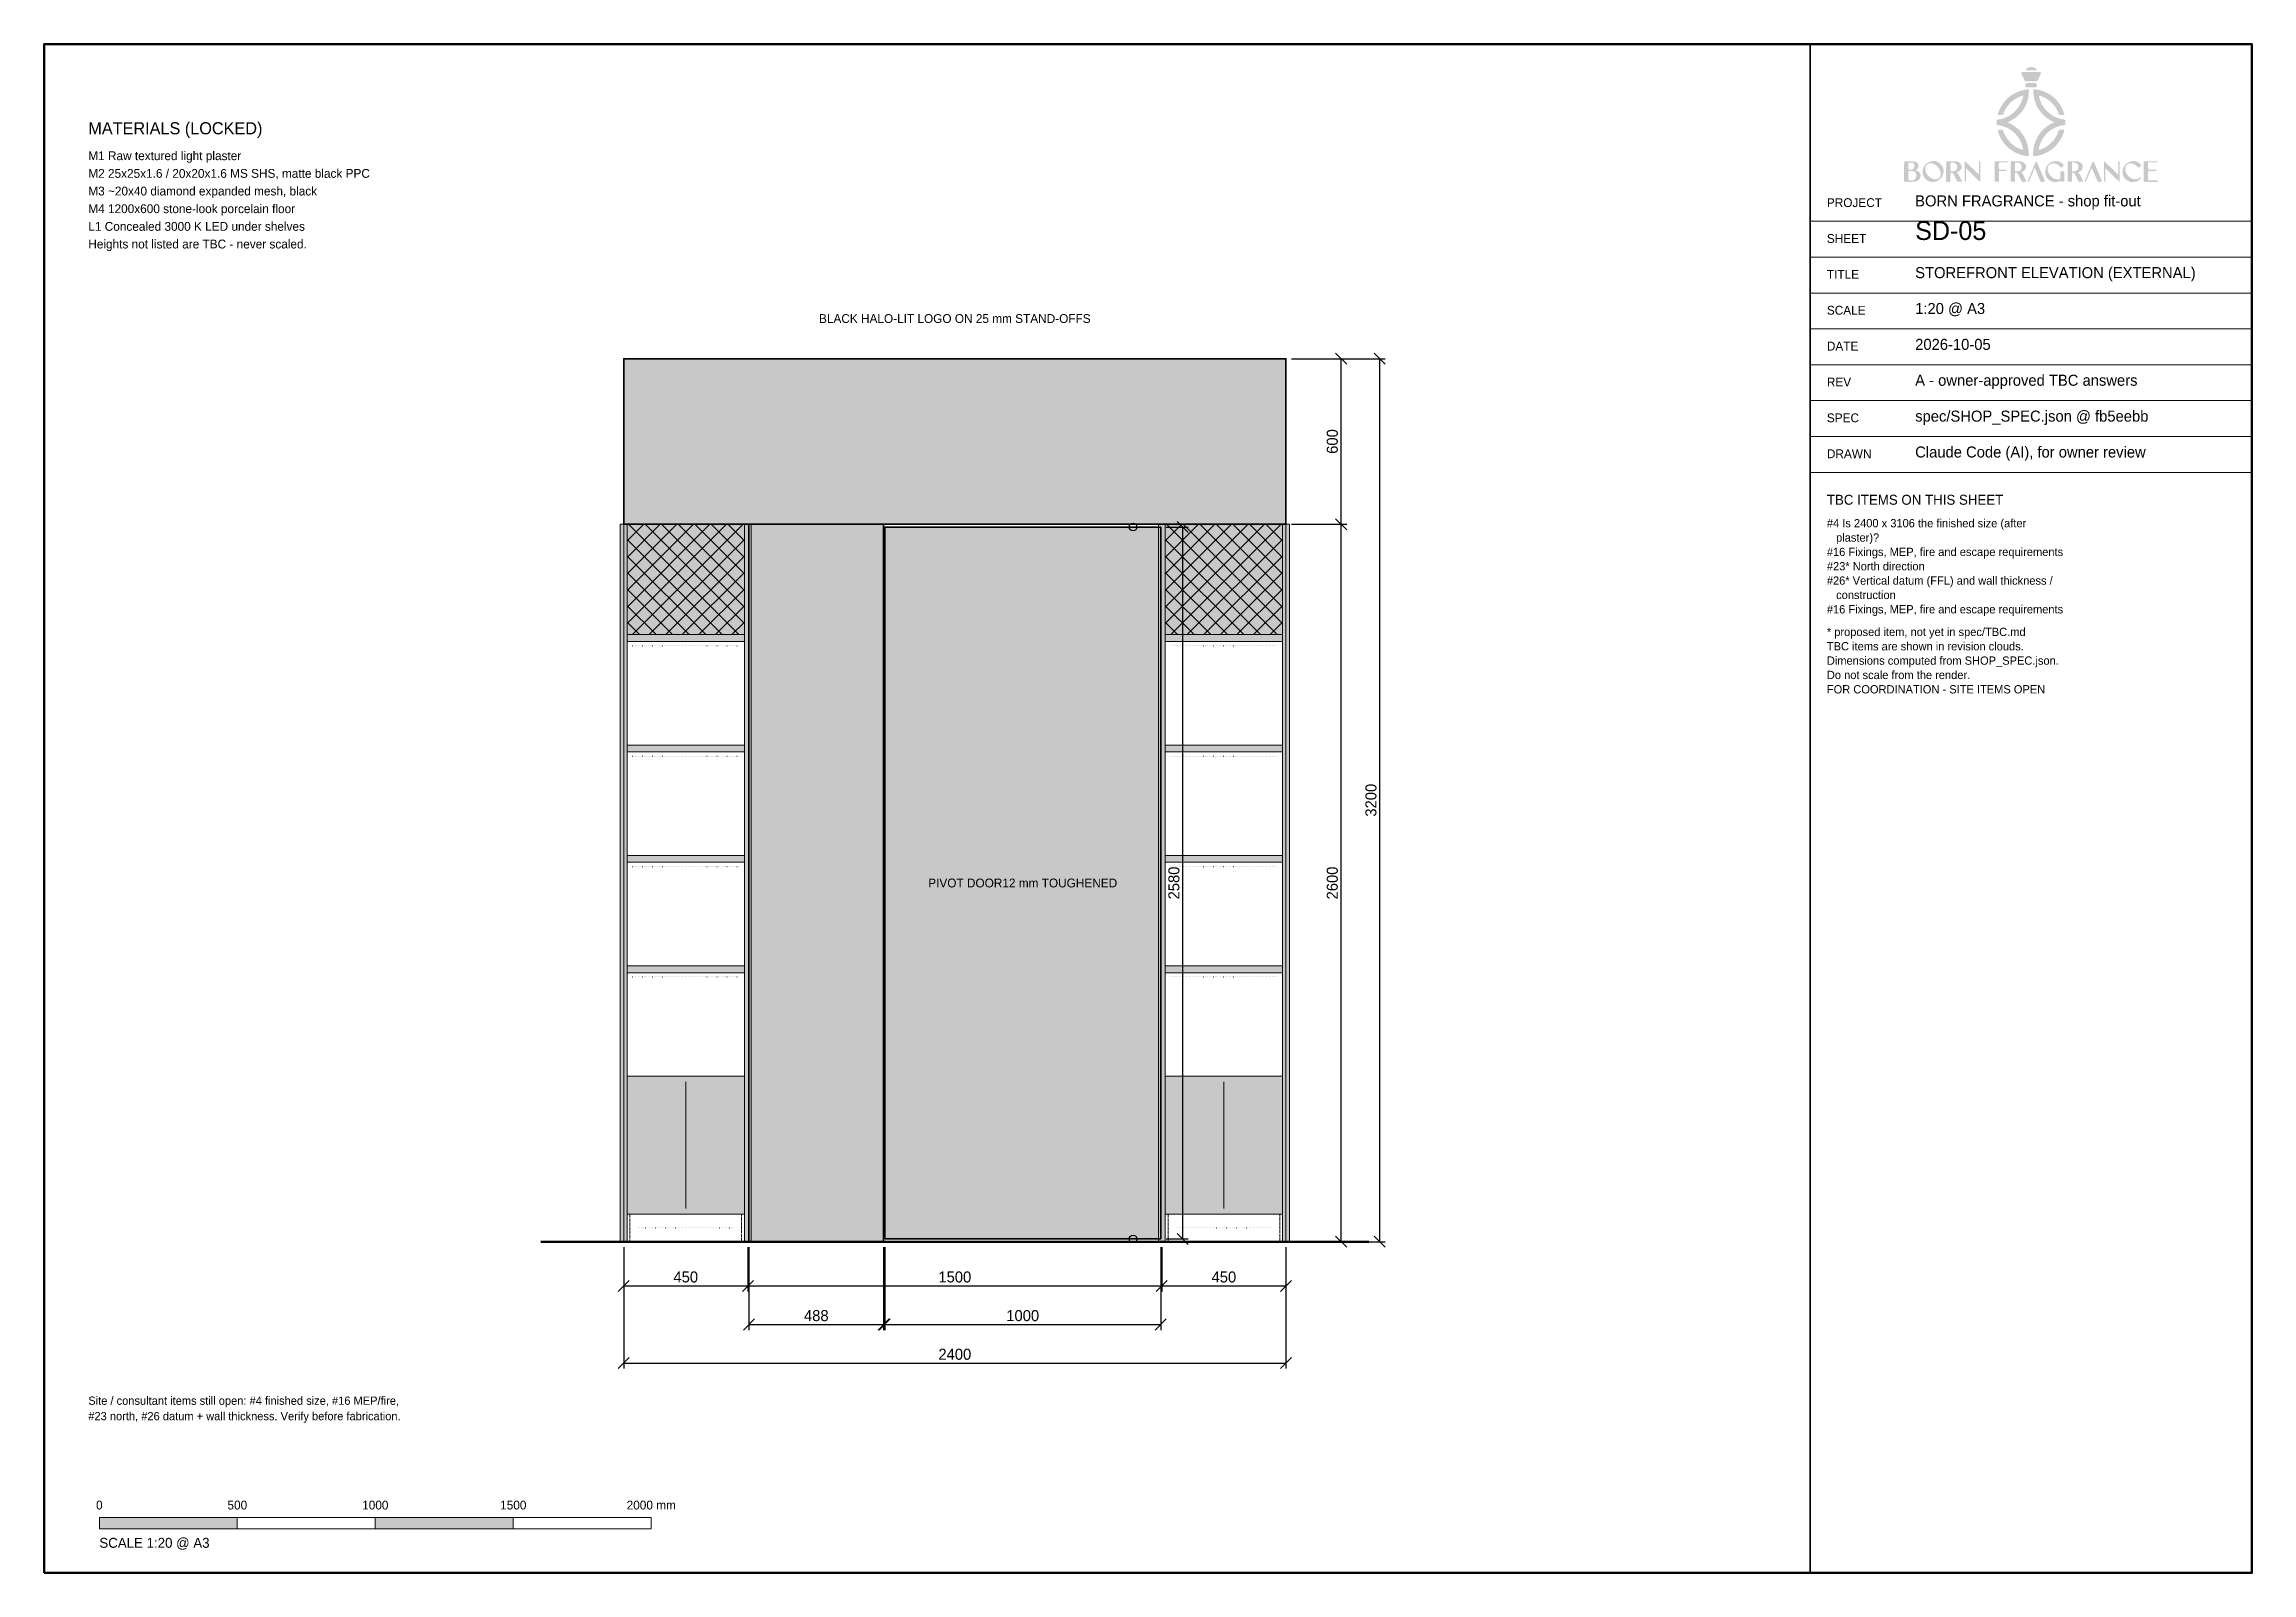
# Model space of a CAD drawing. Header units: millimetres. Extents: x 200 to 8200, y 200 to 5740.
import ezdxf
from ezdxf.enums import TextEntityAlignment as Align

# ---------------------------------------------------------------- set-up
doc = ezdxf.new("R2010")
doc.units = ezdxf.units.MM
doc.header["$LTSCALE"] = 10
doc.linetypes.add('DASHED', pattern=[1.524, 1.27, -0.254])
doc.linetypes.add('DOT', pattern=[0.508, 0, -0.508])
for name, color, linetype in [('A-DIMS', 4, 'Continuous'), ('A-FURN', 7, 'Continuous'), ('A-LOGO', 7, 'Continuous'), ('A-MESH', 7, 'Continuous'), ('A-SHEET', 7, 'Continuous'), ('A-STOREFRONT', 7, 'Continuous'), ('A-TBC-CLOUD', 1, 'Continuous'), ('A-TEXT', 7, 'Continuous'), ('A-WALL', 8, 'Continuous'), ('E-LED', 7, 'Continuous')]:
    doc.layers.add(name, color=color, linetype=linetype)
doc.dimstyles.new('BF20', dxfattribs={"dimtxt": 40, "dimasz": 30, "dimexe": 20, "dimexo": 20, "dimgap": 12, "dimtad": 1, "dimdec": 0, "dimtsz": 20, "dimcen": 2.5, "dimazin": 3, "dimtfac": 1, "dimtmove": 0, "dimatfit": 3})

msp = doc.modelspace()

# ---------------------------------------------------------------- texts
at = {"layer": 'A-SHEET'}
for s, height, p in [('PROJECT', 32, (6660, 5140)), ('BORN FRAGRANCE - shop fit-out', 40, (6980, 5140)), ('SHEET', 32, (6660, 5010)), ('SD-05', 68, (6980, 5010)), ('TITLE', 32, (6660, 4880)), ('STOREFRONT ELEVATION (EXTERNAL)', 40, (6980, 4880)), ('1:20 @ A3', 40, (6980, 4750)), ('SCALE', 32, (6660, 4750)), ('DATE', 32, (6660, 4620)), ('2026-10-05', 40, (6980, 4620)), ('REV', 32, (6660, 4490)), ('A - owner-approved TBC answers', 40, (6980, 4490)), ('SPEC', 32, (6660, 4360)), ('spec/SHOP_SPEC.json @ fb5eebb', 40, (6980, 4360)), ('DRAWN', 32, (6660, 4230)), ('Claude Code (AI), for owner review', 40, (6980, 4230)), ('TBC ITEMS ON THIS SHEET', 36, (6660, 4060)), ('#4 Is 2400 x 3106 the finished size (after', 30, (6660, 3980)), ('   plaster)?', 30, (6660, 3928)), ('#16 Fixings, MEP, fire and escape requirements', 30, (6660, 3876)), ('#23* North direction', 30, (6660, 3824)), ('#26* Vertical datum (FFL) and wall thickness /', 30, (6660, 3772)), ('   construction', 30, (6660, 3720)), ('#16 Fixings, MEP, fire and escape requirements', 30, (6660, 3668)), ('* proposed item, not yet in spec/TBC.md', 30, (6660, 3586)), ('TBC items are shown in revision clouds.', 30, (6660, 3534)), ('Dimensions computed from SHOP_SPEC.json.', 30, (6660, 3482)), ('Do not scale from the render.', 30, (6660, 3430)), ('FOR COORDINATION - SITE ITEMS OPEN', 30, (6660, 3378)), ('SCALE 1:20 @ A3', 36, (400, 280))]:
    msp.add_text(s, height=height, dxfattribs=at).set_placement(p, align=Align.BOTTOM_LEFT)
for s, p in [('0', (400, 420)), ('500', (900, 420)), ('1000', (1400, 420)), ('1500', (1900, 420)), ('2000 mm', (2400, 420))]:
    msp.add_text(s, height=32, dxfattribs=at).set_placement(p, align=Align.BOTTOM_CENTER)
at = {"layer": 'A-TBC-CLOUD'}
for s, p in [('Site / consultant items still open: #4 finished size, #16 MEP/fire,', (360, 800)), ('#23 north, #26 datum + wall thickness. Verify before fabrication.', (360, 744))]:
    msp.add_text(s, height=30, dxfattribs=at).set_placement(p, align=Align.BOTTOM_LEFT)
at = {"layer": 'A-TEXT'}
for s, height, p in [('MATERIALS (LOCKED)', 44, (360, 5400)), ('M1 Raw textured light plaster', 32, (360, 5310)), ('M2 25x25x1.6 / 20x20x1.6 MS SHS, matte black PPC', 32, (360, 5246)), ('M3 ~20x40 diamond expanded mesh, black', 32, (360, 5182)), ('M4 1200x600 stone-look porcelain floor', 32, (360, 5118)), ('L1 Concealed 3000 K LED under shelves', 32, (360, 5054)), ('Heights not listed are TBC - never scaled.', 32, (360, 4990))]:
    msp.add_text(s, height=height, dxfattribs=at).set_placement(p, align=Align.BOTTOM_LEFT)
msp.add_text('BLACK HALO-LIT LOGO ON 25 mm STAND-OFFS', height=32, dxfattribs=at).set_placement((3500, 4720), align=Align.BOTTOM_CENTER)
msp.add_text('PIVOT DOOR12 mm TOUGHENED', height=32, dxfattribs=at).set_placement((3746, 2700), align=Align.MIDDLE_CENTER)

# ---------------------------------------------------------------- dimensions: what is measured, and where the dimension line sits
at = {"layer": 'A-DIMS'}
for base, p1, p2 in [((4900, 4000), (4700, 4000), (4700, 4600)), ((5040, 1400), (4700, 1400), (4700, 4600)), ((4326, 1410), (4246, 1410), (4246, 3990)), ((4900, 1400), (4700, 1400), (4700, 4000))]:
    msp.add_linear_dim(base=base, p1=p1, p2=p2, angle=90, dimstyle='BF20', dxfattribs=at).render()
for base, p1, p2 in [((2300, 1240), (2300, 1400), (2750, 1400)), ((2300, 960), (2300, 1400), (4700, 1400)), ((2750, 1240), (2750, 1400), (4250, 1400)), ((2754, 1100), (2754, 1400), (3242, 1400)), ((3246, 1100), (3246, 1400), (4246, 1400)), ((4250, 1240), (4250, 1400), (4700, 1400))]:
    msp.add_linear_dim(base=base, p1=p1, p2=p2, dimstyle='BF20', dxfattribs=at).render()

# ---------------------------------------------------------------- hatches: boundary and pattern name
at = {"layer": 'A-FURN'}
for points in [[(2287.5, 1400), (2312.5, 1400), (2312.5, 4000), (2287.5, 4000)], [(2737.5, 1400), (2762.5, 1400), (2762.5, 4000), (2737.5, 4000)], [(4237.5, 1400), (4262.5, 1400), (4262.5, 4000), (4237.5, 4000)], [(4687.5, 1400), (4712.5, 1400), (4712.5, 4000), (4687.5, 4000)], [(2312.5, 3575), (2737.5, 3575), (2737.5, 3600), (2312.5, 3600)], [(4262.5, 3575), (4687.5, 3575), (4687.5, 3600), (4262.5, 3600)], [(2312.5, 3175), (2737.5, 3175), (2737.5, 3200), (2312.5, 3200)], [(4262.5, 3175), (4687.5, 3175), (4687.5, 3200), (4262.5, 3200)], [(2312.5, 2775), (2737.5, 2775), (2737.5, 2800), (2312.5, 2800)], [(4262.5, 2775), (4687.5, 2775), (4687.5, 2800), (4262.5, 2800)], [(2312.5, 2375), (2737.5, 2375), (2737.5, 2400), (2312.5, 2400)], [(4262.5, 2375), (4687.5, 2375), (4687.5, 2400), (4262.5, 2400)], [(2312.5, 1500), (2737.5, 1500), (2737.5, 2000), (2312.5, 2000)], [(4262.5, 1500), (4687.5, 1500), (4687.5, 2000), (4262.5, 2000)]]:
    msp.add_hatch(color=8, dxfattribs=at).paths.add_polyline_path(points)
at = {"layer": 'A-LOGO'}
h = msp.add_hatch(color=7, dxfattribs=at)
h.paths.add_polyline_path([(3491.2, 4525.2), (3490.4, 4524.9), (3489.6, 4524.5), (3488.7, 4524.1), (3487.8, 4523.7), (3486.9, 4523.2), (3486.1, 4522.8), (3485.3, 4522.3), (3484.7, 4521.9), (3483.5, 4521), (3482.3, 4520), (3481.1, 4518.9), (3480, 4517.8), (3479, 4516.8), (3478.3, 4515.8), (3477.8, 4515), (3477.6, 4514.5), (3478, 4514.3), (3479.2, 4514.2), (3481.2, 4514.1), (3483.8, 4514), (3487.2, 4513.9), (3491.1, 4513.9), (3495.7, 4513.8), (3500.9, 4513.8), (3507.5, 4513.8), (3512.8, 4513.8), (3516.8, 4513.9), (3519.8, 4514), (3521.9, 4514.1), (3523.2, 4514.3), (3523.9, 4514.5), (3524.1, 4514.8), (3524, 4515.1), (3523.8, 4515.5), (3523.4, 4516), (3522.8, 4516.7), (3522.2, 4517.4), (3521.5, 4518.1), (3520.6, 4518.9), (3519.8, 4519.7), (3518.6, 4520.8), (3517.5, 4521.7), (3516.4, 4522.5), (3515.4, 4523.2), (3514.3, 4523.7), (3513.3, 4524.2), (3512.1, 4524.7), (3510.9, 4525.1), (3508.6, 4525.7), (3506.1, 4526.1), (3503.4, 4526.4), (3500.8, 4526.5), (3498.1, 4526.4), (3495.6, 4526.2), (3493.3, 4525.8), (3491.2, 4525.2)])
h.paths.add_polyline_path([(3464.5, 4506.6), (3463.7, 4506.2), (3463.1, 4505.5), (3462.6, 4504.8), (3462.1, 4503.9), (3461.9, 4503), (3461.8, 4502.1), (3461.8, 4501.2), (3462, 4500.4), (3462.3, 4499.8), (3462.7, 4498.8), (3463.4, 4497.4), (3464.2, 4495.7), (3465.1, 4493.7), (3466.1, 4491.6), (3467.3, 4489.3), (3468.4, 4486.9), (3469.6, 4484.5), (3470.6, 4482.2), (3471.6, 4480.2), (3472.4, 4478.3), (3473.1, 4476.8), (3473.7, 4475.6), (3474, 4474.7), (3474.1, 4474.4), (3474.1, 4474.2), (3474.2, 4474), (3474.4, 4473.7), (3474.5, 4473.4), (3474.7, 4473.2), (3475, 4472.8), (3475.2, 4472.5), (3475.5, 4472.2), (3476.1, 4471.8), (3476.8, 4471.5), (3478, 4471.2), (3479.9, 4471), (3482.7, 4470.9), (3486.8, 4470.9), (3492.3, 4470.8), (3499.4, 4470.8), (3504.8, 4470.8), (3509.5, 4470.9), (3513.5, 4470.9), (3516.8, 4471), (3519.5, 4471.1), (3521.5, 4471.3), (3522.9, 4471.4), (3523.7, 4471.6), (3524.1, 4471.9), (3524.5, 4472.2), (3525, 4472.7), (3525.4, 4473.2), (3525.8, 4473.8), (3526.2, 4474.5), (3526.6, 4475.2), (3527, 4476), (3527.4, 4477), (3528, 4478.3), (3528.7, 4479.8), (3529.6, 4481.6), (3530.6, 4483.6), (3531.6, 4485.7), (3532.7, 4487.9), (3533.7, 4490.1), (3535.6, 4493.8), (3537, 4496.9), (3537.9, 4499.3), (3538.5, 4501.3), (3538.8, 4502.9), (3538.7, 4504.1), (3538.2, 4505.2), (3537.5, 4506.1), (3537, 4506.5), (3536, 4506.9), (3534.4, 4507.1), (3531.6, 4507.3), (3527.2, 4507.4), (3521, 4507.4), (3512.4, 4507.4), (3501.1, 4507.4), (3492.9, 4507.4), (3485.8, 4507.4), (3479.6, 4507.3), (3474.5, 4507.2), (3470.4, 4507.1), (3467.4, 4507), (3465.4, 4506.8), (3464.5, 4506.6)])
h.paths.add_polyline_path([(3481.4, 4462.4), (3479.5, 4460.9), (3478.2, 4459), (3477.3, 4457), (3477, 4454.8), (3477.2, 4452.6), (3477.9, 4450.6), (3479.2, 4448.8), (3480.9, 4447.5), (3483.2, 4447.1), (3487.7, 4446.7), (3493.6, 4446.6), (3500.2, 4446.5), (3506.8, 4446.6), (3512.7, 4446.8), (3517.2, 4447.1), (3519.5, 4447.6), (3521.2, 4448.8), (3522.4, 4450.5), (3523.1, 4452.4), (3523.4, 4454.4), (3523.1, 4456.6), (3522.4, 4458.7), (3521.2, 4460.6), (3519.5, 4462.3), (3518.8, 4462.8), (3518, 4463.1), (3517, 4463.4), (3515.4, 4463.6), (3513.2, 4463.7), (3510.1, 4463.8), (3506, 4463.8), (3500.6, 4463.8), (3495.4, 4463.8), (3491.3, 4463.7), (3488.2, 4463.7), (3485.9, 4463.6), (3484.3, 4463.4), (3483.1, 4463.2), (3482.1, 4462.8), (3481.4, 4462.4)])
h.paths.add_polyline_path([(3483.6, 4438.7), (3475.1, 4437.3), (3466.9, 4435.5), (3459, 4433.3), (3451.4, 4430.7), (3444, 4427.7), (3436.9, 4424.3), (3429.8, 4420.3), (3422.9, 4415.9), (3414.1, 4409.5), (3406, 4402.4), (3398.5, 4394.7), (3391.6, 4386.5), (3385.5, 4377.8), (3380.1, 4368.5), (3375.5, 4358.9), (3371.6, 4348.8), (3370.4, 4345.1), (3369.5, 4342.4), (3369.2, 4340.5), (3369.5, 4339.4), (3370.6, 4338.7), (3372.5, 4338.5), (3375.4, 4338.5), (3379.4, 4338.6), (3389.7, 4338.7), (3391.8, 4344.4), (3396.6, 4355.7), (3402.5, 4366.3), (3409.5, 4376), (3417.5, 4384.9), (3426.4, 4393), (3436.3, 4400.1), (3447, 4406.2), (3458.6, 4411.3), (3459.9, 4411.8), (3461.1, 4412.2), (3462.3, 4412.7), (3463.5, 4413.1), (3464.5, 4413.4), (3465.5, 4413.7), (3466.2, 4413.9), (3466.8, 4414.1), (3469, 4414.5), (3468.4, 4410.5), (3467.4, 4405.9), (3465.9, 4400.7), (3463.9, 4395.1), (3461.5, 4389.3), (3458.8, 4383.5), (3455.9, 4377.9), (3452.8, 4372.7), (3449.7, 4367.9), (3444, 4360.7), (3437.6, 4353.8), (3430.7, 4347.4), (3423.3, 4341.5), (3415.5, 4336.2), (3407.3, 4331.5), (3398.9, 4327.5), (3390.3, 4324.3), (3388.7, 4323.8), (3386.9, 4323.3), (3384.9, 4322.8), (3382.8, 4322.3), (3380.5, 4321.8), (3378.3, 4321.3), (3376.1, 4320.9), (3374.1, 4320.5), (3364.6, 4318.9), (3364.2, 4309.6), (3364.1, 4307.7), (3364.1, 4305.9), (3364.1, 4304.3), (3364.1, 4302.8), (3364.1, 4301.6), (3364.1, 4300.6), (3364.1, 4300), (3364.2, 4299.7), (3364.5, 4299.5), (3365, 4299.4), (3365.9, 4299.1), (3367, 4298.9), (3368.4, 4298.6), (3369.9, 4298.3), (3371.6, 4298), (3373.4, 4297.7), (3382.2, 4295.8), (3390.9, 4293.3), (3399.2, 4290.1), (3407.4, 4286.3), (3415.2, 4281.8), (3422.7, 4276.6), (3429.9, 4270.9), (3436.8, 4264.4), (3441.3, 4259.7), (3445.5, 4254.9), (3449.3, 4249.9), (3452.7, 4244.8), (3455.9, 4239.5), (3458.7, 4234.1), (3461.2, 4228.4), (3463.4, 4222.5), (3464.8, 4218.4), (3465.9, 4214.5), (3466.9, 4210.7), (3467.7, 4207.3), (3468.2, 4204.5), (3468.4, 4202.3), (3468.3, 4200.8), (3467.9, 4200.3), (3466.9, 4200.5), (3465.3, 4201), (3463.1, 4201.7), (3460.6, 4202.7), (3457.9, 4203.8), (3455, 4204.9), (3452.2, 4206.2), (3449.6, 4207.4), (3445.1, 4209.6), (3441, 4211.9), (3437.1, 4214.2), (3433.4, 4216.7), (3429.8, 4219.5), (3426.2, 4222.5), (3422.5, 4225.8), (3418.8, 4229.5), (3414.1, 4234.4), (3409.9, 4239.3), (3406, 4244.3), (3402.6, 4249.5), (3399.4, 4254.8), (3396.6, 4260.4), (3394, 4266.3), (3391.7, 4272.6), (3389.5, 4279), (3385.5, 4279.4), (3384.5, 4279.5), (3383.4, 4279.6), (3382.1, 4279.6), (3380.7, 4279.6), (3379.3, 4279.6), (3377.8, 4279.6), (3376.3, 4279.5), (3374.9, 4279.4), (3373.1, 4279.3), (3371.6, 4279.2), (3370.5, 4279), (3369.7, 4278.9), (3369.1, 4278.7), (3368.8, 4278.5), (3368.7, 4278.2), (3368.7, 4277.9), (3368.8, 4277.6), (3369, 4277.1), (3369.1, 4276.5), (3369.3, 4275.7), (3369.5, 4274.9), (3369.7, 4274), (3370, 4273.1), (3370.2, 4272.2), (3371.3, 4268.2), (3372.8, 4263.8), (3374.6, 4259.2), (3376.6, 4254.3), (3378.8, 4249.6), (3381.1, 4245), (3383.4, 4240.7), (3385.7, 4236.9), (3393.3, 4226.3), (3402, 4216.5), (3411.7, 4207.5), (3422.2, 4199.5), (3433.4, 4192.5), (3445.3, 4186.5), (3457.8, 4181.8), (3470.6, 4178.2), (3474.2, 4177.5), (3477.7, 4176.9), (3481.1, 4176.4), (3484.1, 4176), (3486.7, 4175.8), (3488.8, 4175.7), (3490.2, 4175.9), (3490.9, 4176.2), (3491.1, 4177.6), (3491.2, 4180.4), (3491.1, 4184.4), (3490.8, 4189.1), (3490.5, 4194.1), (3490, 4199.1), (3489.5, 4203.7), (3488.9, 4207.6), (3486.9, 4217.2), (3484.2, 4226.6), (3480.7, 4236), (3476.6, 4245), (3471.9, 4253.8), (3466.7, 4262.1), (3460.9, 4269.9), (3454.6, 4277.1), (3452.4, 4279.4), (3449.8, 4281.8), (3447.1, 4284.3), (3444.1, 4286.8), (3440.9, 4289.3), (3437.7, 4291.8), (3434.4, 4294.2), (3431.1, 4296.5), (3428.9, 4297.9), (3426.1, 4299.5), (3422.9, 4301.3), (3419.5, 4303.1), (3416.2, 4304.8), (3413.1, 4306.3), (3410.4, 4307.6), (3408.2, 4308.4), (3407.8, 4308.6), (3407.5, 4308.7), (3407.3, 4308.9), (3407.3, 4309), (3407.4, 4309.1), (3407.6, 4309.3), (3408, 4309.5), (3408.6, 4309.7), (3415.3, 4312.7), (3421.7, 4316), (3427.8, 4319.6), (3433.7, 4323.4), (3439.4, 4327.5), (3444.9, 4332), (3450.3, 4336.9), (3455.6, 4342.2), (3463.6, 4351.3), (3470.6, 4361.1), (3476.7, 4371.4), (3481.7, 4382.3), (3485.7, 4393.6), (3488.6, 4405.3), (3490.5, 4417.4), (3491.2, 4429.7), (3491.4, 4438.8), (3488.6, 4438.9), (3487.9, 4438.9), (3487.3, 4438.9), (3486.6, 4438.9), (3485.9, 4438.8), (3485.3, 4438.8), (3484.7, 4438.8), (3484.1, 4438.7), (3483.6, 4438.7)])
h.paths.add_polyline_path([(3508.9, 4438), (3508.7, 4436.7), (3508.6, 4434.2), (3508.7, 4430.8), (3508.9, 4427), (3509.2, 4422.8), (3509.5, 4418.7), (3510, 4414.9), (3510.4, 4411.7), (3514, 4395.7), (3519.3, 4380.6), (3526.3, 4366.4), (3534.9, 4353.2), (3545, 4341.2), (3556.5, 4330.4), (3569.4, 4321), (3583.5, 4313), (3585, 4312.3), (3586.4, 4311.5), (3587.7, 4310.9), (3588.7, 4310.3), (3589.6, 4309.7), (3590.2, 4309.3), (3590.5, 4309), (3590.6, 4308.8), (3590.4, 4308.7), (3590, 4308.5), (3589.6, 4308.3), (3589, 4308), (3588.4, 4307.7), (3587.7, 4307.4), (3586.9, 4307.1), (3586.1, 4306.7), (3583.6, 4305.6), (3580.6, 4304.1), (3577.4, 4302.3), (3573.9, 4300.4), (3570.5, 4298.3), (3567.1, 4296.2), (3563.9, 4294.1), (3561.1, 4292.1), (3556.5, 4288.5), (3551.8, 4284.4), (3547.3, 4280), (3542.8, 4275.3), (3538.5, 4270.4), (3534.5, 4265.4), (3530.8, 4260.2), (3527.4, 4255.1), (3523, 4247.3), (3519.1, 4238.9), (3515.7, 4230), (3512.9, 4220.9), (3510.7, 4211.6), (3509.1, 4202.4), (3508.2, 4193.2), (3508.1, 4184.4), (3508.3, 4176), (3513.4, 4176.1), (3517.8, 4176.4), (3522.7, 4177), (3528, 4178), (3533.5, 4179.4), (3539.1, 4181), (3544.7, 4182.8), (3550.2, 4184.9), (3555.5, 4187.2), (3561.1, 4190), (3566.5, 4192.9), (3571.6, 4195.9), (3576.6, 4199.2), (3581.4, 4202.7), (3586, 4206.4), (3590.5, 4210.4), (3595, 4214.7), (3600.5, 4220.4), (3605.4, 4226), (3609.8, 4231.6), (3613.8, 4237.3), (3617.3, 4243.1), (3620.5, 4249.1), (3623.4, 4255.5), (3626, 4262.3), (3627.3, 4265.9), (3628.4, 4269.1), (3629.3, 4271.9), (3629.9, 4274.2), (3630.3, 4276.1), (3630.5, 4277.6), (3630.5, 4278.6), (3630.3, 4279.1), (3629.2, 4279.4), (3627, 4279.7), (3623.9, 4279.8), (3620.5, 4279.9), (3617, 4279.9), (3613.9, 4279.8), (3611.5, 4279.7), (3610.4, 4279.4), (3610.2, 4279.2), (3609.9, 4278.7), (3609.6, 4278.1), (3609.2, 4277.3), (3608.8, 4276.3), (3608.4, 4275.2), (3608, 4274.1), (3607.6, 4272.9), (3603.7, 4262.8), (3598.7, 4253.1), (3592.6, 4243.8), (3585.6, 4235.1), (3577.8, 4227), (3569.3, 4219.7), (3560.1, 4213.2), (3550.4, 4207.8), (3547.5, 4206.4), (3544.3, 4205), (3541, 4203.7), (3537.9, 4202.5), (3535, 4201.5), (3532.6, 4200.7), (3531, 4200.3), (3530.2, 4200.4), (3530.1, 4201.1), (3530.3, 4202.6), (3530.6, 4204.9), (3531.1, 4207.6), (3531.8, 4210.6), (3532.5, 4213.6), (3533.3, 4216.6), (3534.1, 4219.3), (3538.1, 4230.1), (3543.2, 4240.4), (3549.3, 4250.1), (3556.3, 4259), (3564.2, 4267.3), (3573, 4274.8), (3582.5, 4281.4), (3592.9, 4287.2), (3597.1, 4289.2), (3601.2, 4291), (3605.4, 4292.6), (3609.6, 4294), (3613.9, 4295.3), (3618.3, 4296.4), (3622.9, 4297.3), (3627.7, 4298.2), (3635.1, 4299.3), (3635.3, 4308.5), (3635.3, 4310.3), (3635.3, 4312.1), (3635.3, 4313.7), (3635.2, 4315.2), (3635.2, 4316.4), (3635.1, 4317.4), (3635, 4318.1), (3634.9, 4318.5), (3634.6, 4318.6), (3634.1, 4318.9), (3633.4, 4319.1), (3632.4, 4319.4), (3631.3, 4319.6), (3630.1, 4319.9), (3628.7, 4320.1), (3627.3, 4320.4), (3614.5, 4323), (3602.3, 4327.1), (3590.7, 4332.4), (3579.8, 4339), (3569.6, 4346.8), (3560.2, 4355.7), (3551.8, 4365.8), (3544.3, 4376.9), (3542.3, 4380.5), (3540.3, 4384.7), (3538.4, 4389.3), (3536.5, 4394.2), (3534.8, 4399), (3533.4, 4403.7), (3532.3, 4408), (3531.6, 4411.8), (3531.5, 4412.9), (3531.6, 4413.7), (3531.9, 4414.2), (3532.4, 4414.4), (3533.3, 4414.4), (3534.5, 4414.2), (3536.2, 4413.7), (3538.4, 4413), (3546.3, 4409.9), (3554.1, 4406.2), (3561.7, 4401.7), (3569, 4396.7), (3576, 4391.1), (3582.6, 4385), (3588.7, 4378.4), (3594.2, 4371.5), (3595.8, 4369.1), (3597.7, 4366), (3599.7, 4362.3), (3601.7, 4358.4), (3603.7, 4354.4), (3605.5, 4350.6), (3606.9, 4347.1), (3608, 4344.1), (3608.4, 4343.2), (3608.7, 4342.3), (3609, 4341.4), (3609.4, 4340.7), (3609.7, 4340), (3609.9, 4339.5), (3610.2, 4339.1), (3610.4, 4338.9), (3611.5, 4338.7), (3613.9, 4338.5), (3617.1, 4338.4), (3620.8, 4338.4), (3624.4, 4338.4), (3627.5, 4338.5), (3629.8, 4338.7), (3630.7, 4338.9), (3630.8, 4339.5), (3630.6, 4340.7), (3630.2, 4342.3), (3629.7, 4344.4), (3629, 4346.7), (3628.2, 4349.2), (3627.3, 4351.8), (3626.4, 4354.4), (3620.9, 4367.1), (3614.2, 4378.9), (3606.3, 4389.9), (3597.4, 4399.9), (3587.4, 4409), (3576.4, 4417), (3564.5, 4424), (3551.6, 4429.9), (3548, 4431.3), (3544.6, 4432.5), (3541.4, 4433.6), (3538.2, 4434.5), (3534.9, 4435.4), (3531.5, 4436.2), (3527.8, 4437), (3523.8, 4437.7), (3520.4, 4438.3), (3517.5, 4438.7), (3515, 4439), (3513, 4439.1), (3511.3, 4439.1), (3510.1, 4438.9), (3509.3, 4438.5), (3508.9, 4438)])
h.paths.add_polyline_path([(3107.5, 4155.5), (3101.4, 4153.8), (3095.8, 4151.4), (3090.6, 4148.3), (3086, 4144.7), (3082, 4140.5), (3078.7, 4135.9), (3076.1, 4130.9), (3074.2, 4125.5), (3073.4, 4121.1), (3072.9, 4116.8), (3072.9, 4112.4), (3073.3, 4108.1), (3074.1, 4104), (3075.3, 4100), (3076.8, 4096.3), (3078.8, 4092.9), (3083.6, 4086.6), (3089.2, 4081.6), (3095.4, 4077.7), (3102.1, 4075.1), (3109.1, 4073.8), (3116.3, 4073.8), (3123.5, 4075.2), (3130.6, 4077.9), (3133.6, 4079.6), (3136.6, 4081.7), (3139.5, 4084.1), (3142.4, 4086.7), (3145, 4089.5), (3147.4, 4092.4), (3149.4, 4095.3), (3151, 4098.2), (3153, 4102.7), (3154.4, 4107.2), (3155.3, 4111.7), (3155.6, 4116.1), (3155.4, 4120.6), (3154.6, 4125), (3153.3, 4129.3), (3151.5, 4133.7), (3149.2, 4137.8), (3146.5, 4141.5), (3143.4, 4144.9), (3140, 4147.9), (3136.2, 4150.5), (3132.1, 4152.6), (3127.7, 4154.3), (3123.1, 4155.5), (3120.9, 4156), (3118.8, 4156.3), (3117, 4156.5), (3115.3, 4156.5), (3113.5, 4156.5), (3111.7, 4156.3), (3109.7, 4155.9), (3107.5, 4155.5)])
h.paths.add_polyline_path([(3238.6, 4156.2), (3238.5, 4155.3), (3238.4, 4152.8), (3238.3, 4149), (3238.3, 4144), (3238.2, 4137.9), (3238.2, 4131), (3238.1, 4123.4), (3238.1, 4115.3), (3238.1, 4074.9), (3240.9, 4074.9), (3243.7, 4074.9), (3243.9, 4101.2), (3244.1, 4127.4), (3259.2, 4112.6), (3262.5, 4109.4), (3266.1, 4106), (3269.8, 4102.4), (3273.5, 4098.7), (3277.1, 4095.2), (3280.6, 4091.8), (3283.7, 4088.7), (3286.5, 4086), (3288.9, 4083.7), (3291.2, 4081.5), (3293.3, 4079.4), (3295.2, 4077.7), (3296.8, 4076.2), (3298.1, 4075.1), (3298.9, 4074.5), (3299.3, 4074.2), (3299.5, 4074.8), (3299.7, 4076.5), (3299.8, 4079.4), (3299.9, 4083.6), (3300, 4089.2), (3300.1, 4096.3), (3300.1, 4104.9), (3300.1, 4115.1), (3300.1, 4156), (3297.5, 4155.8), (3294.8, 4155.6), (3294.5, 4129.2), (3294.1, 4102.7), (3269.4, 4127.1), (3259.6, 4136.7), (3252.1, 4144.1), (3246.8, 4149.3), (3243.1, 4152.8), (3240.8, 4155), (3239.5, 4156), (3238.9, 4156.3), (3238.6, 4156.2)])
h.paths.add_polyline_path([(3514.4, 4144.7), (3513.4, 4142.3), (3512.4, 4140.1), (3511.6, 4138), (3510.8, 4136.2), (3510.2, 4134.7), (3509.7, 4133.5), (3509.4, 4132.7), (3509.3, 4132.4), (3509.3, 4132.1), (3509, 4131.5), (3508.7, 4130.6), (3508.2, 4129.4), (3507.6, 4127.9), (3506.9, 4126.3), (3506.2, 4124.5), (3505.4, 4122.6), (3504.4, 4120.4), (3503.3, 4117.6), (3501.9, 4114.3), (3500.4, 4110.7), (3498.9, 4106.8), (3497.2, 4102.8), (3495.6, 4098.9), (3494, 4095), (3492.6, 4091.3), (3491.1, 4087.8), (3489.9, 4084.6), (3488.7, 4081.8), (3487.8, 4079.4), (3487, 4077.6), (3486.5, 4076.3), (3486.3, 4075.8), (3486.2, 4075.5), (3486.2, 4075.3), (3486.4, 4075.2), (3486.6, 4075.1), (3487, 4075), (3487.5, 4075), (3488.1, 4075), (3488.9, 4075.1), (3491.8, 4075.3), (3495.9, 4085.1), (3496.8, 4087.3), (3497.8, 4089.7), (3498.9, 4092.3), (3500, 4095), (3501.1, 4097.7), (3502.1, 4100.3), (3503.1, 4102.7), (3504, 4104.9), (3506.6, 4111.2), (3508.7, 4116.3), (3510.5, 4120.4), (3511.8, 4123.6), (3512.8, 4125.9), (3513.6, 4127.4), (3514, 4128.2), (3514.3, 4128.5), (3514.4, 4128.4), (3514.5, 4128.4), (3514.6, 4128.2), (3514.8, 4128.1), (3514.9, 4127.9), (3515, 4127.7), (3515.1, 4127.5), (3515.2, 4127.2), (3515.4, 4126.7), (3515.9, 4125.5), (3516.6, 4123.9), (3517.4, 4121.8), (3518.5, 4119.4), (3519.7, 4116.6), (3521, 4113.6), (3522.3, 4110.5), (3523.8, 4107.2), (3525.3, 4103.7), (3526.9, 4100.1), (3528.4, 4096.6), (3529.8, 4093.3), (3531.2, 4090.1), (3532.4, 4087.4), (3533.3, 4085), (3534.7, 4081.8), (3535.8, 4079.3), (3536.7, 4077.5), (3537.4, 4076.3), (3538, 4075.5), (3538.6, 4075.1), (3539.3, 4074.8), (3540.2, 4074.7), (3540.8, 4074.6), (3541.7, 4074.5), (3542.7, 4074.5), (3543.8, 4074.5), (3545.1, 4074.5), (3546.4, 4074.6), (3547.7, 4074.6), (3549, 4074.7), (3551, 4074.8), (3552.5, 4075), (3553.6, 4075.1), (3554.3, 4075.3), (3554.7, 4075.5), (3554.9, 4075.8), (3554.9, 4076.2), (3554.8, 4076.7), (3553, 4081.5), (3549, 4091.3), (3543.6, 4104.2), (3537.4, 4118.5), (3531.3, 4132.6), (3525.9, 4144.8), (3522, 4153.4), (3520.3, 4156.6), (3520, 4156.4), (3519.5, 4155.7), (3518.9, 4154.6), (3518.2, 4153.1), (3517.3, 4151.4), (3516.4, 4149.4), (3515.4, 4147.1), (3514.4, 4144.7)])
h.paths.add_polyline_path([(3589.7, 4155.6), (3588.6, 4155.3), (3587.4, 4155), (3586.1, 4154.5), (3584.7, 4154), (3583.3, 4153.5), (3581.8, 4152.9), (3580.4, 4152.3), (3579.1, 4151.7), (3571.7, 4147), (3565.5, 4141), (3560.7, 4133.9), (3557.5, 4126), (3555.8, 4117.7), (3555.8, 4109.2), (3557.5, 4100.8), (3561.1, 4092.9), (3562.4, 4090.9), (3563.7, 4089.1), (3565, 4087.4), (3566.4, 4085.8), (3568, 4084.4), (3569.6, 4082.9), (3571.5, 4081.6), (3573.5, 4080.2), (3576.1, 4078.5), (3578.6, 4077.2), (3581.1, 4076.1), (3583.5, 4075.3), (3586, 4074.6), (3588.7, 4074.2), (3591.7, 4074), (3594.9, 4073.9), (3597.7, 4073.9), (3600.3, 4074.1), (3602.5, 4074.3), (3604.7, 4074.7), (3606.7, 4075.2), (3608.7, 4075.9), (3610.8, 4076.8), (3613.1, 4077.8), (3615.7, 4079.2), (3615.7, 4077.1), (3615.7, 4076.7), (3615.8, 4076.3), (3615.9, 4075.9), (3616, 4075.6), (3616.1, 4075.3), (3616.2, 4075.1), (3616.4, 4074.9), (3616.6, 4074.8), (3616.9, 4074.7), (3617.5, 4074.7), (3618.3, 4074.7), (3619.2, 4074.7), (3620.4, 4074.7), (3621.6, 4074.7), (3623, 4074.7), (3624.4, 4074.8), (3631.2, 4075.1), (3631, 4095.2), (3630.9, 4115.4), (3625.6, 4115.6), (3624.5, 4115.7), (3623.3, 4115.7), (3622.2, 4115.7), (3621.2, 4115.7), (3620.2, 4115.6), (3619.3, 4115.6), (3618.6, 4115.5), (3618, 4115.4), (3615.7, 4115), (3615.7, 4101.1), (3615.7, 4087.1), (3613.8, 4086.2), (3613.3, 4086), (3612.5, 4085.8), (3611.6, 4085.6), (3610.6, 4085.4), (3609.5, 4085.3), (3608.3, 4085.1), (3607, 4085), (3605.7, 4084.9), (3603.3, 4084.9), (3600.9, 4085), (3598.6, 4085.3), (3596.3, 4085.8), (3594.1, 4086.4), (3591.9, 4087.3), (3589.6, 4088.4), (3587.2, 4089.6), (3582.4, 4092.9), (3578, 4096.8), (3574.2, 4101.2), (3570.8, 4106), (3568.2, 4111), (3566.3, 4116.1), (3565.3, 4121.2), (3565.2, 4126), (3565.4, 4128.1), (3565.9, 4130.3), (3566.6, 4132.5), (3567.5, 4134.6), (3568.4, 4136.6), (3569.5, 4138.4), (3570.6, 4139.9), (3571.8, 4141.2), (3575.7, 4144), (3579.9, 4146), (3584.4, 4147.1), (3589, 4147.3), (3593.7, 4146.7), (3598.6, 4145.1), (3603.6, 4142.7), (3608.5, 4139.4), (3609.5, 4138.6), (3610.4, 4137.9), (3611.4, 4137), (3612.3, 4136.2), (3613.2, 4135.4), (3614, 4134.6), (3614.6, 4133.9), (3615.2, 4133.3), (3615.6, 4132.8), (3616.1, 4132.2), (3616.5, 4131.8), (3616.9, 4131.4), (3617.3, 4131), (3617.6, 4130.8), (3617.8, 4130.6), (3618, 4130.6), (3618.8, 4130.9), (3620.1, 4131.9), (3621.8, 4133.3), (3623.8, 4135), (3625.7, 4136.7), (3627.3, 4138.2), (3628.5, 4139.5), (3629, 4140.2), (3628.7, 4141), (3627.9, 4142.2), (3626.6, 4143.6), (3624.8, 4145.3), (3622.9, 4147), (3620.8, 4148.7), (3618.7, 4150.1), (3616.8, 4151.3), (3613.6, 4152.9), (3610.3, 4154.2), (3606.8, 4155.2), (3603.4, 4155.9), (3599.8, 4156.3), (3596.4, 4156.4), (3593, 4156.1), (3589.7, 4155.6)])
h.paths.add_polyline_path([(3739.1, 4144.7), (3738.1, 4142.3), (3737.2, 4140.1), (3736.3, 4138), (3735.5, 4136.2), (3734.9, 4134.6), (3734.5, 4133.4), (3734.2, 4132.6), (3734.1, 4132.3), (3734, 4132.1), (3734, 4131.8), (3733.8, 4131.5), (3733.7, 4131), (3733.5, 4130.6), (3733.2, 4130), (3733, 4129.4), (3732.7, 4128.9), (3732.1, 4127.6), (3731.2, 4125.6), (3730.1, 4122.9), (3728.5, 4119.3), (3726.6, 4114.7), (3724.2, 4109.1), (3721.3, 4102.2), (3717.9, 4093.9), (3717.1, 4092.1), (3716.3, 4090.1), (3715.5, 4088.2), (3714.7, 4086.3), (3713.9, 4084.5), (3713.2, 4082.9), (3712.6, 4081.5), (3712.1, 4080.3), (3711.7, 4079.3), (3711.4, 4078.4), (3711, 4077.6), (3710.7, 4076.8), (3710.5, 4076.2), (3710.3, 4075.7), (3710.2, 4075.3), (3710.1, 4075.2), (3710.2, 4075.1), (3710.3, 4075.1), (3710.6, 4075), (3711, 4075), (3711.4, 4075), (3711.9, 4075), (3712.4, 4075), (3713, 4075.1), (3715.9, 4075.3), (3718.5, 4081.6), (3722, 4089.9), (3724.9, 4096.9), (3727.4, 4102.8), (3729.5, 4107.8), (3731.2, 4111.8), (3732.6, 4115.1), (3733.8, 4117.8), (3734.8, 4120), (3735.3, 4121.2), (3735.8, 4122.5), (3736.3, 4123.6), (3736.8, 4124.7), (3737.2, 4125.7), (3737.5, 4126.5), (3737.8, 4127.2), (3737.9, 4127.7), (3738, 4128), (3738.2, 4128.2), (3738.3, 4128.5), (3738.5, 4128.6), (3738.6, 4128.8), (3738.8, 4128.8), (3738.9, 4128.8), (3739, 4128.7), (3739.3, 4128.3), (3739.7, 4127.4), (3740.3, 4126.1), (3741.1, 4124.3), (3742.1, 4122.3), (3743.1, 4120), (3744.2, 4117.4), (3745.3, 4114.7), (3750.3, 4103.1), (3754.2, 4094), (3757.3, 4087), (3759.5, 4081.9), (3761.2, 4078.4), (3762.4, 4076.3), (3763.2, 4075.1), (3763.7, 4074.7), (3765.1, 4074.5), (3767.3, 4074.5), (3769.9, 4074.6), (3772.7, 4074.8), (3775.4, 4075), (3777.7, 4075.3), (3779.3, 4075.6), (3779.8, 4075.9), (3779.8, 4076.2), (3779.6, 4076.6), (3779.4, 4077.3), (3779.1, 4078.1), (3778.7, 4079), (3778.3, 4080.1), (3777.8, 4081.2), (3777.3, 4082.3), (3776.7, 4083.7), (3775.9, 4085.5), (3775, 4087.6), (3774, 4090), (3772.9, 4092.6), (3771.8, 4095.3), (3770.6, 4098), (3769.5, 4100.6), (3765, 4111.3), (3760.7, 4121.4), (3756.6, 4130.9), (3753, 4139.2), (3749.8, 4146.2), (3747.4, 4151.7), (3745.7, 4155.1), (3744.9, 4156.4), (3744.6, 4156.2), (3744.2, 4155.6), (3743.6, 4154.5), (3742.9, 4153.1), (3742.1, 4151.4), (3741.1, 4149.4), (3740.2, 4147.1), (3739.1, 4144.7)])
h.paths.add_polyline_path([(3896.6, 4156), (3888.9, 4153.9), (3881.8, 4150.7), (3875.6, 4146.4), (3870.3, 4141.3), (3866, 4135.3), (3862.8, 4128.6), (3860.8, 4121.4), (3860.1, 4113.7), (3860.7, 4106.7), (3862.4, 4100.1), (3865.1, 4094), (3868.8, 4088.6), (3873.4, 4083.8), (3878.8, 4079.8), (3885, 4076.7), (3891.9, 4074.4), (3894.2, 4074), (3896.8, 4073.8), (3899.5, 4073.7), (3902.3, 4073.7), (3905.2, 4074), (3907.9, 4074.4), (3910.6, 4074.9), (3913, 4075.6), (3915.3, 4076.5), (3917.7, 4077.6), (3920.1, 4078.9), (3922.6, 4080.3), (3924.9, 4081.8), (3927.1, 4083.5), (3929.1, 4085.2), (3930.9, 4086.9), (3934.4, 4090.4), (3932.9, 4091.9), (3931.4, 4093.4), (3928.6, 4091.2), (3928, 4090.7), (3927.2, 4090.2), (3926.3, 4089.6), (3925.4, 4089.1), (3924.5, 4088.5), (3923.5, 4088), (3922.6, 4087.5), (3921.7, 4087.1), (3920.4, 4086.5), (3919.3, 4086), (3918.2, 4085.7), (3917, 4085.5), (3915.8, 4085.3), (3914.2, 4085.2), (3912.4, 4085.2), (3910.2, 4085.1), (3907.9, 4085.2), (3906, 4085.2), (3904.5, 4085.3), (3903.1, 4085.5), (3901.9, 4085.8), (3900.6, 4086.2), (3899.2, 4086.7), (3897.5, 4087.4), (3890.4, 4091.3), (3884.2, 4096.3), (3878.9, 4102), (3874.8, 4108.4), (3872, 4115.1), (3870.6, 4121.9), (3870.7, 4128.5), (3872.5, 4134.7), (3873.9, 4137.3), (3875.6, 4139.7), (3877.5, 4141.8), (3879.7, 4143.5), (3882.2, 4145), (3884.9, 4146.1), (3887.7, 4146.9), (3890.8, 4147.3), (3894, 4147.3), (3897.4, 4146.8), (3900.8, 4145.9), (3904.3, 4144.5), (3907.9, 4142.7), (3911.4, 4140.5), (3914.9, 4137.8), (3918.3, 4134.8), (3923.2, 4130), (3929, 4134.6), (3930.2, 4135.5), (3931.3, 4136.4), (3932.3, 4137.2), (3933.1, 4138), (3933.8, 4138.6), (3934.4, 4139.1), (3934.7, 4139.5), (3934.8, 4139.7), (3934.7, 4139.9), (3934.5, 4140.2), (3934.1, 4140.7), (3933.5, 4141.4), (3932.9, 4142.1), (3932.1, 4142.9), (3931.3, 4143.8), (3930.4, 4144.7), (3928.6, 4146.4), (3926.7, 4148), (3924.7, 4149.5), (3922.5, 4150.8), (3920.3, 4152), (3917.9, 4153.1), (3915.5, 4154.1), (3913, 4154.9), (3911.3, 4155.4), (3909.3, 4155.7), (3907.1, 4156), (3904.8, 4156.2), (3902.5, 4156.3), (3900.4, 4156.3), (3898.4, 4156.2), (3896.6, 4156)])
h.paths.add_polyline_path([(3000.5, 4155.5), (3000.4, 4154.6), (3000.3, 4152.2), (3000.2, 4148.4), (3000.2, 4143.4), (3000.1, 4137.4), (3000, 4130.6), (3000, 4123.1), (3000, 4115.1), (3000, 4075.1), (3014.3, 4074.7), (3020.4, 4074.6), (3026, 4074.6), (3031.1, 4074.7), (3035.6, 4075), (3039.6, 4075.3), (3043, 4075.8), (3045.9, 4076.4), (3048.2, 4077.1), (3051.8, 4078.7), (3055, 4080.6), (3057.8, 4082.8), (3060.1, 4085.3), (3062, 4088.1), (3063.4, 4091.2), (3064.3, 4094.5), (3064.7, 4098), (3064.7, 4100.3), (3064.6, 4102.4), (3064.3, 4104.4), (3063.8, 4106.2), (3063.1, 4107.9), (3062.1, 4109.6), (3061, 4111.2), (3059.6, 4112.9), (3058.4, 4114), (3056.8, 4115.3), (3055.1, 4116.5), (3053.2, 4117.6), (3051.4, 4118.5), (3049.7, 4119.3), (3048.2, 4119.8), (3047, 4120), (3046.4, 4120.1), (3046, 4120.2), (3045.9, 4120.4), (3045.9, 4120.7), (3046.2, 4121), (3046.7, 4121.5), (3047.4, 4121.9), (3048.3, 4122.5), (3048.9, 4122.8), (3049.5, 4123.3), (3050.2, 4123.8), (3050.8, 4124.4), (3051.5, 4125), (3052.2, 4125.6), (3052.7, 4126.3), (3053.3, 4127), (3055.5, 4130.7), (3056.8, 4134.6), (3057, 4138.5), (3056.2, 4142.3), (3054.6, 4145.9), (3052, 4149.1), (3048.6, 4151.8), (3044.4, 4154), (3043.1, 4154.5), (3041.8, 4154.9), (3040.2, 4155.1), (3038.1, 4155.3), (3035.4, 4155.5), (3031.7, 4155.6), (3026.9, 4155.7), (3020.8, 4155.8), (3016.8, 4155.8), (3013.1, 4155.8), (3009.7, 4155.8), (3006.7, 4155.8), (3004.2, 4155.8), (3002.3, 4155.7), (3001, 4155.6), (3000.5, 4155.5)])
h.paths.add_polyline_path([(3166, 4155.5), (3165.9, 4154.6), (3165.8, 4152.1), (3165.8, 4148.4), (3165.7, 4143.4), (3165.6, 4137.4), (3165.6, 4130.6), (3165.6, 4123.1), (3165.6, 4115), (3165.6, 4075.1), (3173.2, 4074.6), (3174.8, 4074.5), (3176.3, 4074.4), (3177.7, 4074.4), (3178.9, 4074.4), (3180, 4074.4), (3180.8, 4074.4), (3181.4, 4074.5), (3181.7, 4074.5), (3181.9, 4074.9), (3182, 4075.7), (3182.2, 4077.1), (3182.3, 4078.9), (3182.4, 4081.2), (3182.4, 4084), (3182.5, 4087.2), (3182.5, 4091), (3182.5, 4094.2), (3182.5, 4097.3), (3182.5, 4100.2), (3182.6, 4102.7), (3182.7, 4104.9), (3182.7, 4106.7), (3182.8, 4107.9), (3182.9, 4108.6), (3183.1, 4109), (3183.2, 4109.4), (3183.5, 4109.7), (3183.9, 4109.9), (3184.4, 4110), (3185.1, 4110.1), (3186, 4110.1), (3187.1, 4110.1), (3188.3, 4110.1), (3189.2, 4110.1), (3190, 4110), (3190.6, 4109.7), (3191.2, 4109.4), (3191.7, 4109), (3192.3, 4108.3), (3193, 4107.5), (3193.5, 4106.7), (3194.4, 4105.3), (3195.4, 4103.5), (3196.6, 4101.2), (3198, 4098.7), (3199.4, 4095.9), (3201, 4093), (3202.5, 4089.9), (3209.9, 4074.9), (3219.1, 4074.9), (3220.9, 4074.9), (3222.6, 4074.9), (3224.2, 4075), (3225.6, 4075), (3226.7, 4075), (3227.5, 4075.1), (3228.1, 4075.1), (3228.2, 4075.2), (3228.1, 4075.5), (3227.7, 4076.4), (3227.1, 4077.7), (3226.3, 4079.4), (3225.3, 4081.5), (3224.2, 4083.9), (3222.9, 4086.5), (3221.6, 4089.3), (3219.3, 4094.1), (3217.2, 4098.2), (3215.3, 4101.6), (3213.6, 4104.5), (3212.1, 4106.8), (3210.6, 4108.6), (3209.3, 4110), (3208, 4111), (3206.1, 4112.2), (3207.9, 4112.8), (3210, 4113.7), (3212, 4114.6), (3214, 4115.6), (3215.9, 4116.6), (3217.5, 4117.6), (3219, 4118.5), (3220.1, 4119.4), (3220.9, 4120.2), (3221.4, 4120.7), (3221.8, 4121.4), (3222.3, 4122.1), (3222.8, 4122.9), (3223.3, 4123.8), (3223.8, 4124.6), (3224.2, 4125.4), (3224.6, 4126.3), (3225.1, 4127.4), (3225.5, 4128.4), (3225.7, 4129.3), (3225.9, 4130.2), (3226, 4131.2), (3226.1, 4132.3), (3226.1, 4133.5), (3226, 4134.9), (3225.4, 4138.6), (3224.5, 4142), (3223, 4144.9), (3221, 4147.5), (3218.6, 4149.8), (3215.6, 4151.7), (3212.2, 4153.3), (3208.2, 4154.5), (3206.5, 4154.9), (3204.7, 4155.3), (3202.8, 4155.5), (3200.5, 4155.7), (3197.7, 4155.8), (3194.3, 4155.9), (3189.9, 4155.9), (3184.6, 4155.9), (3180.9, 4155.9), (3177.5, 4155.9), (3174.4, 4155.9), (3171.7, 4155.8), (3169.4, 4155.7), (3167.6, 4155.6), (3166.5, 4155.6), (3166, 4155.5)])
h.paths.add_polyline_path([(3356.3, 4149.1), (3356.3, 4147), (3356.2, 4143.8), (3356.2, 4139.5), (3356.2, 4134.4), (3356.2, 4128.5), (3356.2, 4122.2), (3356.3, 4115.5), (3356.3, 4108.6), (3356.5, 4075.1), (3362.6, 4074.8), (3363.9, 4074.7), (3365.2, 4074.7), (3366.4, 4074.7), (3367.6, 4074.7), (3368.6, 4074.7), (3369.6, 4074.7), (3370.3, 4074.8), (3370.9, 4074.9), (3373, 4075.3), (3373, 4095.9), (3373, 4100), (3373.1, 4103.9), (3373.1, 4107.4), (3373.2, 4110.5), (3373.2, 4113.1), (3373.3, 4115), (3373.4, 4116.3), (3373.5, 4116.8), (3373.8, 4116.9), (3374.8, 4117), (3376.2, 4117.1), (3378, 4117.2), (3380.2, 4117.3), (3382.7, 4117.5), (3385.5, 4117.6), (3388.4, 4117.7), (3403, 4118.1), (3403, 4120.5), (3403, 4122.8), (3388.2, 4122.8), (3373.5, 4122.8), (3373, 4127.9), (3372.9, 4129.1), (3372.9, 4130.6), (3372.8, 4132.3), (3372.8, 4134.1), (3372.7, 4136.1), (3372.7, 4138), (3372.7, 4140), (3372.8, 4141.8), (3373, 4150.7), (3391.3, 4151), (3396.6, 4151.1), (3400.8, 4151.2), (3404, 4151.3), (3406.4, 4151.5), (3408.1, 4151.7), (3409.2, 4151.9), (3409.9, 4152.2), (3410.2, 4152.5), (3410.4, 4152.7), (3410.5, 4153), (3410.5, 4153.3), (3410.6, 4153.6), (3410.6, 4153.9), (3410.6, 4154.2), (3410.6, 4154.5), (3410.5, 4154.8), (3410.2, 4155.1), (3409.5, 4155.4), (3408.1, 4155.6), (3405.8, 4155.7), (3402.4, 4155.8), (3397.7, 4155.9), (3391.4, 4155.9), (3383.3, 4155.9), (3356.5, 4155.9), (3356.3, 4149.1)])
h.paths.add_polyline_path([(3419.2, 4115.5), (3419.2, 4075.1), (3421.2, 4074.8), (3421.7, 4074.7), (3422.5, 4074.7), (3423.4, 4074.7), (3424.5, 4074.7), (3425.7, 4074.7), (3427, 4074.7), (3428.3, 4074.7), (3429.7, 4074.8), (3436.1, 4075.1), (3436.1, 4092.6), (3436.1, 4110.1), (3440.4, 4110.1), (3441.7, 4110.1), (3442.8, 4110.1), (3443.7, 4110), (3444.4, 4109.8), (3445, 4109.5), (3445.6, 4109.1), (3446.1, 4108.6), (3446.8, 4107.9), (3447.4, 4107.1), (3448.2, 4105.8), (3449.2, 4104), (3450.4, 4101.8), (3451.8, 4099.3), (3453.2, 4096.5), (3454.7, 4093.5), (3456.2, 4090.4), (3463.4, 4075.3), (3466.8, 4074.7), (3468.3, 4074.6), (3470.4, 4074.5), (3472.8, 4074.5), (3475.4, 4074.6), (3477.9, 4074.7), (3479.9, 4074.8), (3481.3, 4075), (3481.9, 4075.2), (3481.7, 4075.5), (3481.4, 4076.4), (3480.8, 4077.7), (3480, 4079.4), (3479, 4081.4), (3477.9, 4083.7), (3476.7, 4086.3), (3475.4, 4089.1), (3473.1, 4094), (3471.1, 4098.1), (3469.3, 4101.4), (3467.9, 4104.1), (3466.5, 4106.2), (3465.3, 4107.9), (3464.1, 4109.3), (3462.8, 4110.4), (3462.2, 4111), (3461.7, 4111.4), (3461.4, 4111.8), (3461.2, 4112), (3461.2, 4112.2), (3461.3, 4112.4), (3461.5, 4112.6), (3461.9, 4112.7), (3466.1, 4114.4), (3469.8, 4116.4), (3472.9, 4118.7), (3475.3, 4121.2), (3477.3, 4124.1), (3478.7, 4127.2), (3479.5, 4130.7), (3479.7, 4134.4), (3479.4, 4138.1), (3478.3, 4141.6), (3476.5, 4144.8), (3474.1, 4147.7), (3471.1, 4150.3), (3467.6, 4152.4), (3463.7, 4154.1), (3459.3, 4155.2), (3458.2, 4155.4), (3456.5, 4155.5), (3454.1, 4155.6), (3451.3, 4155.7), (3448.2, 4155.8), (3444.8, 4155.9), (3441.1, 4155.9), (3437.4, 4155.9), (3419.2, 4155.9), (3419.2, 4115.5)])
h.paths.add_polyline_path([(3643.9, 4115.4), (3643.9, 4074.9), (3652.3, 4074.9), (3660.8, 4074.9), (3660.8, 4092.5), (3660.8, 4110.1), (3664.7, 4110.1), (3665.8, 4110.1), (3666.8, 4110.1), (3667.6, 4110), (3668.2, 4109.8), (3668.8, 4109.6), (3669.3, 4109.2), (3669.8, 4108.8), (3670.4, 4108.3), (3671.4, 4106.7), (3673.1, 4103.7), (3675.2, 4099.6), (3677.7, 4094.9), (3680.2, 4089.9), (3682.6, 4085), (3684.5, 4080.8), (3685.9, 4077.6), (3687, 4074.9), (3696.4, 4074.9), (3698.3, 4074.9), (3700.1, 4074.9), (3701.7, 4075), (3703.1, 4075), (3704.3, 4075.1), (3705.1, 4075.1), (3705.7, 4075.2), (3705.9, 4075.3), (3705.7, 4075.6), (3705.3, 4076.6), (3704.6, 4078), (3703.7, 4079.9), (3702.7, 4082.2), (3701.4, 4084.7), (3700.1, 4087.6), (3698.6, 4090.6), (3696.6, 4094.6), (3694.9, 4097.9), (3693.5, 4100.8), (3692.2, 4103.1), (3691, 4105), (3690, 4106.6), (3689, 4107.8), (3688.1, 4108.9), (3684.9, 4112.1), (3690.8, 4115), (3693.1, 4116.2), (3695, 4117.4), (3696.7, 4118.7), (3698.2, 4120.1), (3699.5, 4121.6), (3700.6, 4123.2), (3701.6, 4125), (3702.4, 4127.1), (3703.4, 4130.6), (3703.7, 4134.1), (3703.4, 4137.7), (3702.4, 4141), (3700.9, 4144.2), (3698.9, 4147.1), (3696.4, 4149.6), (3693.4, 4151.6), (3690.8, 4152.8), (3688.3, 4153.8), (3685.7, 4154.6), (3682.6, 4155.2), (3679, 4155.5), (3674.5, 4155.8), (3668.9, 4155.9), (3662, 4155.9), (3643.9, 4155.9), (3643.9, 4115.4)])
h.paths.add_polyline_path([(3787.5, 4154.7), (3787.5, 4153.7), (3787.5, 4151.1), (3787.4, 4147.3), (3787.4, 4142.3), (3787.4, 4136.3), (3787.3, 4129.5), (3787.3, 4122.1), (3787.2, 4114.2), (3787, 4074.9), (3789.8, 4074.9), (3792.5, 4074.9), (3792.5, 4101), (3792.5, 4106.8), (3792.6, 4111.9), (3792.6, 4116.4), (3792.7, 4120.1), (3792.8, 4123.1), (3792.9, 4125.2), (3793.1, 4126.5), (3793.2, 4126.9), (3794, 4126.3), (3796, 4124.4), (3799.5, 4121.1), (3804.6, 4116.2), (3811.4, 4109.6), (3820.2, 4101), (3831.1, 4090.4), (3844.2, 4077.6), (3845.5, 4076.4), (3846.5, 4075.5), (3847.2, 4074.9), (3847.8, 4074.5), (3848.3, 4074.3), (3848.6, 4074.4), (3848.9, 4074.7), (3849.1, 4075.1), (3849.1, 4075.8), (3849.2, 4077.3), (3849.2, 4079.7), (3849.2, 4082.8), (3849.2, 4086.4), (3849.2, 4090.6), (3849.2, 4095.1), (3849.2, 4099.9), (3849.1, 4105.1), (3849.1, 4110.5), (3849.1, 4116), (3849, 4121.6), (3849, 4126.9), (3849, 4131.8), (3848.9, 4136.2), (3848.9, 4139.9), (3848.9, 4155.9), (3846.4, 4155.9), (3844, 4155.9), (3843.8, 4129.2), (3843.6, 4102.4), (3816.2, 4129.2), (3810.7, 4134.5), (3805.6, 4139.6), (3800.9, 4144.1), (3796.7, 4148.1), (3793.3, 4151.3), (3790.6, 4153.8), (3788.9, 4155.4), (3788.2, 4155.9), (3788.1, 4155.9), (3788, 4155.8), (3787.9, 4155.7), (3787.8, 4155.6), (3787.7, 4155.4), (3787.6, 4155.2), (3787.5, 4154.9), (3787.5, 4154.7)])
h.paths.add_polyline_path([(3944, 4115.5), (3944, 4075.1), (3953.3, 4074.7), (3955.6, 4074.6), (3958.4, 4074.5), (3961.7, 4074.5), (3965.4, 4074.4), (3969.3, 4074.4), (3973.3, 4074.4), (3977.4, 4074.4), (3981.3, 4074.4), (4000, 4074.6), (4000, 4077), (4000, 4079.5), (3994.7, 4080), (3993.5, 4080.1), (3991.9, 4080.2), (3990.1, 4080.3), (3988, 4080.3), (3985.9, 4080.3), (3983.7, 4080.3), (3981.5, 4080.2), (3979.4, 4080.1), (3977.3, 4080.1), (3975.2, 4080), (3973.1, 4080), (3971.1, 4080), (3969.2, 4080), (3967.6, 4080), (3966.2, 4080.1), (3965.1, 4080.2), (3960.9, 4080.7), (3961.1, 4098.8), (3961.3, 4116.8), (3977.6, 4117), (3994, 4117.2), (3994, 4119.7), (3994, 4122.1), (3977.6, 4122.3), (3961.3, 4122.5), (3961.1, 4136.7), (3960.9, 4151), (3980.4, 4151.2), (4000, 4151.4), (4000, 4153.5), (4000, 4155.6), (3972, 4155.8), (3944, 4156), (3944, 4115.5)])
h.paths.add_polyline_path([(3018.5, 4150.6), (3020, 4150.7), (3021.9, 4150.8), (3024.2, 4150.7), (3026.6, 4150.6), (3029, 4150.3), (3031.1, 4150), (3032.9, 4149.6), (3034.2, 4149.2), (3035.7, 4148.4), (3036.9, 4147.4), (3038, 4146.4), (3038.9, 4145.1), (3039.6, 4143.7), (3040.2, 4142.2), (3040.5, 4140.5), (3040.7, 4138.6), (3040.8, 4135.7), (3040.4, 4133.2), (3039.8, 4130.8), (3038.8, 4128.8), (3037.5, 4127), (3035.9, 4125.5), (3034, 4124.4), (3031.8, 4123.5), (3031.2, 4123.4), (3030.4, 4123.2), (3029.4, 4123.1), (3028.2, 4123), (3027, 4123), (3025.8, 4122.9), (3024.5, 4122.9), (3023.2, 4123), (3017.3, 4123.2), (3017.1, 4136.7), (3016.9, 4150.2), (3018.5, 4150.6)])
h.paths.add_polyline_path([(3182.8, 4150.1), (3183.2, 4150.5), (3184, 4150.8), (3185.2, 4150.9), (3186.7, 4151), (3188.5, 4150.9), (3190.5, 4150.8), (3192.7, 4150.6), (3195, 4150.2), (3198.7, 4149.2), (3201.9, 4147.5), (3204.6, 4145.2), (3206.7, 4142.5), (3208.2, 4139.3), (3208.9, 4135.8), (3209, 4132.1), (3208.2, 4128.2), (3207.1, 4125.2), (3205.7, 4122.8), (3204, 4120.7), (3201.8, 4119), (3199.3, 4117.7), (3196.4, 4116.8), (3193, 4116.3), (3189.2, 4116.1), (3182.8, 4116.1), (3182.7, 4132.7), (3182.7, 4136), (3182.6, 4139.2), (3182.6, 4142.1), (3182.7, 4144.6), (3182.7, 4146.8), (3182.7, 4148.5), (3182.8, 4149.6), (3182.8, 4150.1)])
h.paths.add_polyline_path([(3437.3, 4150.6), (3438.5, 4150.7), (3440.3, 4150.8), (3442.5, 4150.7), (3445, 4150.5), (3447.4, 4150.2), (3449.7, 4149.9), (3451.6, 4149.6), (3452.9, 4149.2), (3457.1, 4146.6), (3460.1, 4142.9), (3461.9, 4138.5), (3462.6, 4133.7), (3462.2, 4128.9), (3460.6, 4124.5), (3457.8, 4120.6), (3453.8, 4117.8), (3452.9, 4117.4), (3451.9, 4117), (3450.9, 4116.7), (3449.8, 4116.5), (3448.6, 4116.3), (3447.2, 4116.2), (3445.5, 4116.2), (3443.5, 4116.2), (3436.4, 4116.1), (3436.2, 4133.2), (3436.2, 4138.4), (3436.2, 4142.5), (3436.2, 4145.5), (3436.3, 4147.6), (3436.4, 4149.1), (3436.6, 4149.9), (3436.9, 4150.4), (3437.3, 4150.6)])
h.paths.add_polyline_path([(3660.8, 4133.5), (3660.8, 4151.2), (3667.9, 4150.7), (3670.6, 4150.5), (3673, 4150.2), (3675, 4149.8), (3676.7, 4149.3), (3678.2, 4148.6), (3679.6, 4147.8), (3680.8, 4146.8), (3682.1, 4145.6), (3683.1, 4144.4), (3684, 4143.1), (3684.7, 4141.7), (3685.3, 4140.3), (3685.8, 4138.7), (3686.1, 4137), (3686.3, 4135.2), (3686.4, 4133.3), (3686, 4129.3), (3685, 4125.8), (3683.3, 4122.8), (3681, 4120.3), (3678.1, 4118.4), (3674.6, 4116.9), (3670.6, 4116.1), (3666, 4115.8), (3660.8, 4115.8), (3660.8, 4133.5)])
h.paths.add_polyline_path([(3096.1, 4145.8), (3097.2, 4146.3), (3098.2, 4146.7), (3099.2, 4147), (3100.2, 4147.2), (3101.3, 4147.3), (3102.6, 4147.4), (3104.2, 4147.4), (3106.1, 4147.3), (3108.1, 4147.2), (3109.7, 4147.1), (3111.1, 4146.9), (3112.4, 4146.7), (3113.6, 4146.3), (3114.8, 4145.9), (3116.2, 4145.3), (3117.8, 4144.5), (3120.2, 4143.2), (3122.5, 4141.9), (3124.6, 4140.6), (3126.5, 4139.2), (3128.3, 4137.6), (3130.1, 4136), (3131.8, 4134.1), (3133.6, 4132.1), (3137.6, 4126.5), (3140.7, 4120.8), (3142.8, 4114.9), (3143.9, 4109.2), (3144, 4103.7), (3143.1, 4098.6), (3141.2, 4094), (3138.3, 4090.1), (3136.7, 4088.7), (3135, 4087.6), (3133.2, 4086.6), (3131.2, 4085.9), (3129, 4085.4), (3126.6, 4085), (3124, 4084.9), (3121.1, 4085), (3119, 4085.1), (3117.3, 4085.2), (3115.8, 4085.4), (3114.4, 4085.7), (3113.1, 4086.1), (3111.7, 4086.6), (3110.1, 4087.3), (3108.1, 4088.3), (3106.4, 4089.1), (3104.8, 4090), (3103.4, 4090.9), (3102.1, 4091.8), (3100.8, 4092.8), (3099.5, 4093.9), (3098.1, 4095.2), (3096.6, 4096.7), (3093.3, 4100.1), (3090.6, 4103.6), (3088.3, 4107), (3086.5, 4110.4), (3085.2, 4113.9), (3084.2, 4117.5), (3083.7, 4121.3), (3083.5, 4125.3), (3083.5, 4127.1), (3083.6, 4128.6), (3083.7, 4129.9), (3083.8, 4131.1), (3084.1, 4132.2), (3084.3, 4133.2), (3084.7, 4134.2), (3085.2, 4135.3), (3086, 4136.9), (3087, 4138.5), (3088.1, 4139.9), (3089.4, 4141.3), (3090.9, 4142.6), (3092.5, 4143.8), (3094.2, 4144.9), (3096.1, 4145.8)])
h.paths.add_polyline_path([(3017.2, 4117), (3018, 4117.4), (3019.8, 4117.7), (3022.3, 4117.9), (3025.3, 4117.9), (3028.5, 4117.8), (3031.6, 4117.6), (3034.4, 4117.3), (3036.6, 4116.8), (3038.3, 4116.1), (3040, 4115.3), (3041.6, 4114.2), (3043.1, 4112.9), (3044.4, 4111.5), (3045.5, 4110), (3046.4, 4108.5), (3047, 4106.9), (3047.7, 4104), (3048, 4101), (3047.9, 4097.9), (3047.5, 4095), (3046.8, 4092.1), (3045.7, 4089.5), (3044.4, 4087.2), (3042.7, 4085.2), (3041.3, 4083.9), (3039.8, 4082.8), (3038.2, 4082), (3036.4, 4081.4), (3034.3, 4081), (3031.8, 4080.7), (3028.9, 4080.7), (3025.4, 4080.7), (3017.3, 4080.9), (3017.1, 4098.5), (3017, 4102.1), (3017, 4105.4), (3017, 4108.5), (3017, 4111.2), (3017.1, 4113.5), (3017.1, 4115.3), (3017.2, 4116.5), (3017.2, 4117)])
at = {"layer": 'A-MESH'}
for points in [[(2312.5, 3600), (2737.5, 3600), (2737.5, 4000), (2312.5, 4000)], [(4262.5, 3600), (4687.5, 3600), (4687.5, 4000), (4262.5, 4000)]]:
    msp.add_hatch(color=8, dxfattribs=at).paths.add_polyline_path(points)
at = {"layer": 'A-SHEET'}
h = msp.add_hatch(color=7, dxfattribs=at)
h.paths.add_polyline_path([(7391.9, 5655.5), (7391.2, 5655.3), (7390.4, 5654.9), (7389.6, 5654.6), (7388.8, 5654.2), (7388, 5653.8), (7387.2, 5653.3), (7386.5, 5652.9), (7385.9, 5652.5), (7384.8, 5651.7), (7383.7, 5650.8), (7382.6, 5649.8), (7381.6, 5648.8), (7380.7, 5647.8), (7380, 5646.9), (7379.6, 5646.2), (7379.4, 5645.7), (7379.8, 5645.6), (7380.9, 5645.4), (7382.7, 5645.3), (7385.1, 5645.2), (7388.2, 5645.2), (7391.9, 5645.1), (7396.1, 5645.1), (7400.8, 5645.1), (7406.9, 5645.1), (7411.8, 5645.1), (7415.5, 5645.2), (7418.3, 5645.2), (7420.2, 5645.4), (7421.4, 5645.5), (7422, 5645.7), (7422.2, 5646), (7422.1, 5646.2), (7421.9, 5646.6), (7421.5, 5647.1), (7421, 5647.7), (7420.4, 5648.4), (7419.7, 5649.1), (7419, 5649.8), (7418.2, 5650.5), (7417.1, 5651.5), (7416.1, 5652.3), (7415.1, 5653.1), (7414.1, 5653.7), (7413.2, 5654.2), (7412.2, 5654.7), (7411.2, 5655.1), (7410, 5655.5), (7407.9, 5656), (7405.6, 5656.4), (7403.2, 5656.6), (7400.7, 5656.7), (7398.3, 5656.7), (7396, 5656.4), (7393.8, 5656.1), (7391.9, 5655.5)])
h.paths.add_polyline_path([(7367.3, 5638.5), (7366.6, 5638), (7366, 5637.5), (7365.6, 5636.8), (7365.2, 5636), (7364.9, 5635.2), (7364.8, 5634.3), (7364.9, 5633.5), (7365.1, 5632.7), (7365.3, 5632.2), (7365.7, 5631.2), (7366.3, 5630), (7367.1, 5628.4), (7367.9, 5626.6), (7368.9, 5624.6), (7369.9, 5622.5), (7370.9, 5620.3), (7372, 5618.1), (7373, 5616), (7373.9, 5614.1), (7374.6, 5612.4), (7375.3, 5611), (7375.8, 5609.9), (7376.1, 5609.1), (7376.2, 5608.8), (7376.2, 5608.6), (7376.3, 5608.4), (7376.4, 5608.2), (7376.6, 5607.9), (7376.8, 5607.7), (7377, 5607.4), (7377.2, 5607.1), (7377.5, 5606.8), (7378, 5606.4), (7378.6, 5606.1), (7379.8, 5605.9), (7381.5, 5605.7), (7384.1, 5605.6), (7387.8, 5605.6), (7392.9, 5605.5), (7399.5, 5605.5), (7404.4, 5605.5), (7408.7, 5605.6), (7412.4, 5605.6), (7415.5, 5605.7), (7418, 5605.8), (7419.8, 5605.9), (7421.1, 5606.1), (7421.8, 5606.3), (7422.2, 5606.5), (7422.6, 5606.8), (7423, 5607.2), (7423.4, 5607.7), (7423.7, 5608.3), (7424.1, 5608.9), (7424.5, 5609.6), (7424.8, 5610.3), (7425.2, 5611.2), (7425.8, 5612.4), (7426.4, 5613.8), (7427.2, 5615.5), (7428.1, 5617.3), (7429.1, 5619.2), (7430, 5621.2), (7431, 5623.2), (7432.7, 5626.7), (7434, 5629.5), (7434.9, 5631.8), (7435.5, 5633.6), (7435.7, 5635), (7435.6, 5636.2), (7435.2, 5637.1), (7434.5, 5637.9), (7434, 5638.4), (7433.2, 5638.7), (7431.6, 5638.9), (7429, 5639.1), (7425.1, 5639.2), (7419.3, 5639.2), (7411.4, 5639.2), (7401, 5639.2), (7393.5, 5639.2), (7386.9, 5639.1), (7381.3, 5639.1), (7376.6, 5639), (7372.8, 5638.9), (7370, 5638.8), (7368.2, 5638.6), (7367.3, 5638.5)])
h.paths.add_polyline_path([(7382.9, 5597.8), (7381.2, 5596.4), (7379.9, 5594.7), (7379.2, 5592.8), (7378.9, 5590.8), (7379, 5588.8), (7379.7, 5586.9), (7380.8, 5585.3), (7382.5, 5584.1), (7384.6, 5583.7), (7388.7, 5583.4), (7394.1, 5583.2), (7400.2, 5583.2), (7406.3, 5583.2), (7411.7, 5583.4), (7415.8, 5583.7), (7417.9, 5584.1), (7419.5, 5585.3), (7420.6, 5586.8), (7421.3, 5588.5), (7421.5, 5590.5), (7421.3, 5592.4), (7420.6, 5594.4), (7419.5, 5596.1), (7417.9, 5597.7), (7417.3, 5598.1), (7416.6, 5598.5), (7415.6, 5598.7), (7414.2, 5598.9), (7412.2, 5599), (7409.3, 5599), (7405.5, 5599), (7400.6, 5599.1), (7395.8, 5599), (7392, 5599), (7389.2, 5599), (7387, 5598.9), (7385.5, 5598.7), (7384.4, 5598.5), (7383.6, 5598.2), (7382.9, 5597.8)])
h.paths.add_polyline_path([(7384.9, 5575.9), (7377.1, 5574.7), (7369.6, 5573), (7362.3, 5571), (7355.3, 5568.7), (7348.5, 5565.9), (7341.9, 5562.7), (7335.4, 5559.1), (7329, 5555), (7321, 5549.1), (7313.5, 5542.6), (7306.6, 5535.5), (7300.3, 5528), (7294.7, 5519.9), (7289.7, 5511.4), (7285.4, 5502.5), (7281.9, 5493.3), (7280.7, 5489.9), (7280, 5487.4), (7279.7, 5485.7), (7280, 5484.6), (7281, 5484), (7282.7, 5483.8), (7285.4, 5483.8), (7289.1, 5483.8), (7298.5, 5484), (7300.4, 5489.2), (7304.9, 5499.6), (7310.3, 5509.3), (7316.7, 5518.3), (7324.1, 5526.5), (7332.3, 5533.9), (7341.4, 5540.4), (7351.3, 5546.1), (7361.9, 5550.8), (7363.1, 5551.2), (7364.2, 5551.6), (7365.3, 5552), (7366.4, 5552.4), (7367.4, 5552.7), (7368.2, 5553), (7368.9, 5553.2), (7369.4, 5553.3), (7371.5, 5553.8), (7370.9, 5550), (7370, 5545.8), (7368.6, 5541), (7366.8, 5535.9), (7364.6, 5530.6), (7362.1, 5525.2), (7359.4, 5520.1), (7356.6, 5515.2), (7353.7, 5510.9), (7348.4, 5504.2), (7342.6, 5497.8), (7336.2, 5491.9), (7329.4, 5486.5), (7322.2, 5481.6), (7314.7, 5477.3), (7307, 5473.7), (7299.1, 5470.7), (7297.6, 5470.3), (7296, 5469.8), (7294.1, 5469.3), (7292.1, 5468.9), (7290.1, 5468.4), (7288, 5468), (7286, 5467.6), (7284.1, 5467.2), (7275.4, 5465.8), (7275.1, 5457.2), (7275, 5455.4), (7275, 5453.8), (7275, 5452.3), (7274.9, 5451), (7275, 5449.8), (7275, 5448.9), (7275, 5448.3), (7275.1, 5448.1), (7275.3, 5448), (7275.8, 5447.8), (7276.6, 5447.6), (7277.7, 5447.3), (7278.9, 5447.1), (7280.3, 5446.8), (7281.9, 5446.5), (7283.5, 5446.2), (7291.7, 5444.5), (7299.6, 5442.2), (7307.3, 5439.3), (7314.8, 5435.7), (7322, 5431.6), (7328.9, 5426.9), (7335.5, 5421.6), (7341.9, 5415.7), (7346, 5411.3), (7349.9, 5406.8), (7353.3, 5402.3), (7356.5, 5397.6), (7359.4, 5392.7), (7362, 5387.7), (7364.3, 5382.5), (7366.3, 5377.1), (7367.6, 5373.3), (7368.7, 5369.7), (7369.6, 5366.2), (7370.3, 5363.1), (7370.7, 5360.5), (7370.9, 5358.4), (7370.8, 5357.1), (7370.5, 5356.7), (7369.6, 5356.8), (7368.1, 5357.3), (7366.1, 5357.9), (7363.8, 5358.8), (7361.2, 5359.8), (7358.6, 5360.9), (7356, 5362), (7353.6, 5363.2), (7349.5, 5365.2), (7345.7, 5367.3), (7342.2, 5369.4), (7338.8, 5371.8), (7335.4, 5374.3), (7332.1, 5377.1), (7328.7, 5380.1), (7325.3, 5383.5), (7321, 5388), (7317.1, 5392.5), (7313.6, 5397.1), (7310.4, 5401.9), (7307.5, 5406.8), (7304.9, 5412), (7302.5, 5417.4), (7300.4, 5423.2), (7298.3, 5429.1), (7294.6, 5429.5), (7293.8, 5429.5), (7292.7, 5429.6), (7291.5, 5429.6), (7290.3, 5429.6), (7288.9, 5429.6), (7287.6, 5429.6), (7286.2, 5429.5), (7284.9, 5429.4), (7283.2, 5429.3), (7281.9, 5429.2), (7280.8, 5429.1), (7280.1, 5428.9), (7279.6, 5428.8), (7279.3, 5428.6), (7279.2, 5428.3), (7279.2, 5428), (7279.3, 5427.7), (7279.4, 5427.3), (7279.6, 5426.7), (7279.8, 5426), (7279.9, 5425.3), (7280.1, 5424.5), (7280.4, 5423.6), (7280.6, 5422.8), (7281.6, 5419.1), (7283, 5415.1), (7284.6, 5410.8), (7286.5, 5406.4), (7288.5, 5402), (7290.6, 5397.7), (7292.7, 5393.8), (7294.8, 5390.3), (7301.9, 5380.5), (7309.9, 5371.5), (7318.7, 5363.3), (7328.4, 5355.9), (7338.8, 5349.4), (7349.7, 5344), (7361.1, 5339.6), (7373, 5336.3), (7376.3, 5335.7), (7379.5, 5335.1), (7382.6, 5334.6), (7385.4, 5334.3), (7387.8, 5334.1), (7389.7, 5334.1), (7391, 5334.2), (7391.6, 5334.5), (7391.8, 5335.7), (7391.9, 5338.4), (7391.8, 5342), (7391.6, 5346.3), (7391.2, 5350.9), (7390.8, 5355.6), (7390.3, 5359.8), (7389.8, 5363.4), (7388, 5372.2), (7385.4, 5380.9), (7382.3, 5389.4), (7378.5, 5397.8), (7374.2, 5405.9), (7369.3, 5413.5), (7364, 5420.7), (7358.3, 5427.3), (7356.2, 5429.4), (7353.9, 5431.6), (7351.3, 5433.9), (7348.5, 5436.2), (7345.6, 5438.5), (7342.7, 5440.8), (7339.7, 5443), (7336.6, 5445.1), (7334.6, 5446.4), (7332, 5447.9), (7329.1, 5449.6), (7326, 5451.2), (7322.9, 5452.8), (7320, 5454.2), (7317.5, 5455.3), (7315.6, 5456.1), (7315.2, 5456.3), (7314.9, 5456.4), (7314.7, 5456.5), (7314.7, 5456.6), (7314.8, 5456.8), (7315, 5456.9), (7315.4, 5457.1), (7315.9, 5457.3), (7322.1, 5460.1), (7328, 5463.1), (7333.6, 5466.4), (7339, 5469.9), (7344.2, 5473.7), (7349.3, 5477.8), (7354.3, 5482.3), (7359.2, 5487.2), (7366.5, 5495.6), (7373, 5504.6), (7378.5, 5514.1), (7383.2, 5524), (7386.8, 5534.5), (7389.5, 5545.2), (7391.2, 5556.3), (7391.9, 5567.7), (7392.1, 5576), (7389.5, 5576.1), (7388.9, 5576.1), (7388.3, 5576.1), (7387.7, 5576.1), (7387.1, 5576.1), (7386.5, 5576.1), (7385.9, 5576), (7385.4, 5576), (7384.9, 5575.9)])
h.paths.add_polyline_path([(7408.1, 5575.3), (7408, 5574.1), (7407.9, 5571.8), (7408, 5568.7), (7408.2, 5565.2), (7408.5, 5561.3), (7408.8, 5557.5), (7409.2, 5554), (7409.6, 5551.1), (7412.9, 5536.4), (7417.8, 5522.5), (7424.2, 5509.4), (7432.1, 5497.3), (7441.4, 5486.2), (7452, 5476.3), (7463.8, 5467.7), (7476.8, 5460.3), (7478.2, 5459.7), (7479.5, 5459), (7480.7, 5458.4), (7481.6, 5457.8), (7482.4, 5457.3), (7483, 5456.9), (7483.3, 5456.6), (7483.3, 5456.5), (7483.1, 5456.4), (7482.8, 5456.2), (7482.4, 5456), (7481.9, 5455.7), (7481.3, 5455.5), (7480.7, 5455.2), (7480, 5454.9), (7479.2, 5454.6), (7476.9, 5453.5), (7474.2, 5452.1), (7471.2, 5450.5), (7468, 5448.7), (7464.8, 5446.8), (7461.7, 5444.9), (7458.8, 5442.9), (7456.2, 5441.1), (7452, 5437.8), (7447.7, 5434), (7443.5, 5430), (7439.4, 5425.6), (7435.4, 5421.1), (7431.7, 5416.5), (7428.3, 5411.8), (7425.2, 5407.1), (7421.2, 5399.9), (7417.6, 5392.1), (7414.5, 5384), (7411.9, 5375.6), (7409.8, 5367.1), (7408.4, 5358.5), (7407.6, 5350.1), (7407.4, 5342), (7407.6, 5334.3), (7412.3, 5334.4), (7416.4, 5334.6), (7420.9, 5335.2), (7425.7, 5336.2), (7430.8, 5337.4), (7435.9, 5338.9), (7441.1, 5340.6), (7446.2, 5342.5), (7451.1, 5344.6), (7456.2, 5347.1), (7461.2, 5349.8), (7465.9, 5352.6), (7470.4, 5355.6), (7474.8, 5358.9), (7479.1, 5362.3), (7483.3, 5366), (7487.4, 5369.9), (7492.5, 5375.2), (7497, 5380.3), (7501, 5385.5), (7504.7, 5390.6), (7507.9, 5396), (7510.8, 5401.5), (7513.5, 5407.4), (7515.9, 5413.6), (7517.1, 5417), (7518.1, 5419.9), (7518.9, 5422.5), (7519.5, 5424.6), (7519.9, 5426.4), (7520.1, 5427.7), (7520.1, 5428.7), (7519.9, 5429.2), (7518.9, 5429.5), (7516.8, 5429.7), (7514, 5429.8), (7510.8, 5429.9), (7507.6, 5429.9), (7504.8, 5429.8), (7502.6, 5429.7), (7501.5, 5429.4), (7501.3, 5429.2), (7501.1, 5428.8), (7500.8, 5428.2), (7500.5, 5427.4), (7500.1, 5426.6), (7499.8, 5425.6), (7499.4, 5424.5), (7499, 5423.4), (7495.4, 5414.2), (7490.8, 5405.2), (7485.2, 5396.7), (7478.8, 5388.6), (7471.6, 5381.2), (7463.7, 5374.5), (7455.3, 5368.5), (7446.4, 5363.5), (7443.7, 5362.2), (7440.8, 5361), (7437.7, 5359.7), (7434.8, 5358.6), (7432.2, 5357.7), (7430, 5357), (7428.5, 5356.7), (7427.8, 5356.7), (7427.7, 5357.4), (7427.8, 5358.8), (7428.2, 5360.9), (7428.6, 5363.3), (7429.2, 5366.1), (7429.9, 5368.9), (7430.6, 5371.6), (7431.4, 5374.1), (7435.1, 5384.1), (7439.8, 5393.6), (7445.3, 5402.4), (7451.8, 5410.7), (7459, 5418.3), (7467.1, 5425.2), (7475.9, 5431.3), (7485.5, 5436.6), (7489.3, 5438.4), (7493.1, 5440.1), (7496.9, 5441.5), (7500.8, 5442.9), (7504.8, 5444), (7508.8, 5445), (7513.1, 5445.9), (7517.5, 5446.7), (7524.3, 5447.7), (7524.4, 5456.2), (7524.5, 5457.9), (7524.5, 5459.5), (7524.4, 5461), (7524.4, 5462.3), (7524.4, 5463.5), (7524.3, 5464.4), (7524.2, 5465), (7524.1, 5465.3), (7523.9, 5465.5), (7523.4, 5465.7), (7522.7, 5465.9), (7521.8, 5466.2), (7520.8, 5466.4), (7519.7, 5466.7), (7518.4, 5466.9), (7517.1, 5467.1), (7505.4, 5469.6), (7494.1, 5473.3), (7483.4, 5478.2), (7473.4, 5484.2), (7464, 5491.4), (7455.4, 5499.6), (7447.6, 5508.9), (7440.8, 5519.1), (7438.9, 5522.5), (7437.1, 5526.3), (7435.3, 5530.6), (7433.6, 5535), (7432.1, 5539.5), (7430.8, 5543.8), (7429.8, 5547.8), (7429.1, 5551.3), (7429, 5552.2), (7429.1, 5553), (7429.3, 5553.4), (7429.8, 5553.7), (7430.6, 5553.7), (7431.8, 5553.4), (7433.3, 5553), (7435.3, 5552.3), (7442.6, 5549.5), (7449.8, 5546), (7456.8, 5542), (7463.5, 5537.3), (7469.9, 5532.2), (7476, 5526.5), (7481.6, 5520.5), (7486.6, 5514.2), (7488.1, 5511.9), (7489.9, 5509.1), (7491.7, 5505.7), (7493.6, 5502.1), (7495.4, 5498.4), (7497, 5494.9), (7498.4, 5491.7), (7499.4, 5489), (7499.7, 5488.1), (7500, 5487.3), (7500.3, 5486.5), (7500.6, 5485.8), (7500.9, 5485.2), (7501.1, 5484.7), (7501.4, 5484.4), (7501.5, 5484.2), (7502.6, 5484), (7504.8, 5483.8), (7507.8, 5483.7), (7511.1, 5483.7), (7514.4, 5483.7), (7517.3, 5483.8), (7519.4, 5484), (7520.3, 5484.2), (7520.3, 5484.7), (7520.2, 5485.8), (7519.8, 5487.3), (7519.3, 5489.2), (7518.7, 5491.3), (7518, 5493.6), (7517.2, 5496), (7516.3, 5498.4), (7511.2, 5510.1), (7505, 5521), (7497.8, 5531), (7489.6, 5540.3), (7480.4, 5548.6), (7470.3, 5556), (7459.3, 5562.4), (7447.5, 5567.9), (7444.2, 5569.1), (7441.1, 5570.3), (7438.1, 5571.3), (7435.1, 5572.1), (7432.1, 5572.9), (7429, 5573.7), (7425.6, 5574.4), (7421.9, 5575.1), (7418.8, 5575.6), (7416.1, 5576), (7413.8, 5576.2), (7411.9, 5576.3), (7410.4, 5576.3), (7409.3, 5576.1), (7408.5, 5575.8), (7408.1, 5575.3)])
h.paths.add_polyline_path([(7038.9, 5315.4), (7033.3, 5313.8), (7028.1, 5311.6), (7023.4, 5308.8), (7019.1, 5305.5), (7015.5, 5301.7), (7012.4, 5297.4), (7010, 5292.8), (7008.3, 5287.8), (7007.5, 5283.8), (7007.1, 5279.8), (7007.1, 5275.8), (7007.4, 5271.9), (7008.1, 5268), (7009.2, 5264.4), (7010.7, 5261), (7012.5, 5257.8), (7016.9, 5252.1), (7022.1, 5247.4), (7027.8, 5243.9), (7033.9, 5241.5), (7040.4, 5240.3), (7047, 5240.3), (7053.6, 5241.5), (7060.1, 5244.1), (7062.9, 5245.6), (7065.7, 5247.5), (7068.4, 5249.7), (7071, 5252.1), (7073.4, 5254.7), (7075.6, 5257.4), (7077.4, 5260), (7078.9, 5262.7), (7080.7, 5266.9), (7082, 5271), (7082.8, 5275.1), (7083.1, 5279.2), (7083, 5283.3), (7082.2, 5287.3), (7081, 5291.4), (7079.3, 5295.4), (7077.3, 5299.2), (7074.8, 5302.6), (7071.9, 5305.7), (7068.8, 5308.5), (7065.3, 5310.8), (7061.5, 5312.8), (7057.5, 5314.4), (7053.3, 5315.5), (7051.2, 5315.9), (7049.3, 5316.1), (7047.6, 5316.3), (7046, 5316.4), (7044.4, 5316.3), (7042.8, 5316.1), (7040.9, 5315.8), (7038.9, 5315.4)])
h.paths.add_polyline_path([(7159.5, 5316.1), (7159.4, 5315.2), (7159.3, 5313), (7159.3, 5309.4), (7159.2, 5304.8), (7159.1, 5299.3), (7159.1, 5292.9), (7159.1, 5285.9), (7159.1, 5278.5), (7159.1, 5241.3), (7161.6, 5241.3), (7164.2, 5241.3), (7164.4, 5265.4), (7164.6, 5289.6), (7178.5, 5276), (7181.5, 5273), (7184.8, 5269.9), (7188.2, 5266.6), (7191.6, 5263.2), (7195, 5259.9), (7198.1, 5256.8), (7201, 5254), (7203.5, 5251.5), (7205.8, 5249.3), (7207.9, 5247.3), (7209.9, 5245.5), (7211.6, 5243.8), (7213.1, 5242.5), (7214.2, 5241.5), (7215, 5240.9), (7215.4, 5240.6), (7215.6, 5241.2), (7215.7, 5242.7), (7215.8, 5245.4), (7215.9, 5249.3), (7216, 5254.4), (7216.1, 5260.9), (7216.1, 5268.9), (7216.1, 5278.3), (7216.1, 5315.9), (7213.7, 5315.7), (7211.2, 5315.5), (7210.9, 5291.2), (7210.6, 5266.9), (7187.9, 5289.3), (7178.8, 5298.2), (7172, 5304.9), (7167, 5309.7), (7163.6, 5313), (7161.5, 5314.9), (7160.3, 5315.9), (7159.8, 5316.2), (7159.5, 5316.1)])
h.paths.add_polyline_path([(7413.2, 5305.5), (7412.3, 5303.3), (7411.4, 5301.2), (7410.6, 5299.3), (7409.9, 5297.7), (7409.4, 5296.3), (7409, 5295.2), (7408.7, 5294.5), (7408.6, 5294.2), (7408.5, 5293.9), (7408.3, 5293.3), (7408, 5292.5), (7407.5, 5291.4), (7407, 5290.1), (7406.4, 5288.6), (7405.7, 5286.9), (7405, 5285.2), (7404.1, 5283.1), (7403, 5280.5), (7401.8, 5277.5), (7400.4, 5274.2), (7398.9, 5270.6), (7397.5, 5267), (7396, 5263.3), (7394.5, 5259.8), (7393.1, 5256.4), (7391.9, 5253.2), (7390.7, 5250.2), (7389.6, 5247.6), (7388.7, 5245.4), (7388, 5243.7), (7387.6, 5242.6), (7387.4, 5242.1), (7387.3, 5241.8), (7387.3, 5241.7), (7387.5, 5241.5), (7387.7, 5241.4), (7388, 5241.4), (7388.5, 5241.4), (7389.1, 5241.4), (7389.8, 5241.4), (7392.5, 5241.6), (7396.2, 5250.7), (7397.1, 5252.7), (7398, 5254.9), (7399, 5257.3), (7400, 5259.8), (7401, 5262.2), (7402, 5264.6), (7402.9, 5266.8), (7403.7, 5268.8), (7406.1, 5274.7), (7408, 5279.4), (7409.6, 5283.2), (7410.9, 5286.1), (7411.8, 5288.2), (7412.5, 5289.6), (7412.9, 5290.3), (7413.2, 5290.6), (7413.3, 5290.5), (7413.4, 5290.5), (7413.5, 5290.4), (7413.6, 5290.2), (7413.7, 5290.1), (7413.8, 5289.9), (7413.9, 5289.6), (7414, 5289.4), (7414.2, 5288.9), (7414.6, 5287.9), (7415.2, 5286.3), (7416, 5284.4), (7417, 5282.2), (7418.1, 5279.7), (7419.3, 5276.9), (7420.6, 5274), (7421.9, 5271), (7423.3, 5267.8), (7424.7, 5264.5), (7426.1, 5261.3), (7427.4, 5258.2), (7428.7, 5255.3), (7429.8, 5252.7), (7430.7, 5250.6), (7432, 5247.6), (7433, 5245.3), (7433.7, 5243.7), (7434.4, 5242.6), (7434.9, 5241.9), (7435.5, 5241.4), (7436.2, 5241.2), (7437, 5241.1), (7437.5, 5241), (7438.3, 5241), (7439.3, 5240.9), (7440.3, 5240.9), (7441.5, 5240.9), (7442.7, 5241), (7443.9, 5241), (7445.1, 5241.1), (7446.9, 5241.2), (7448.3, 5241.3), (7449.3, 5241.5), (7449.9, 5241.6), (7450.3, 5241.8), (7450.5, 5242.1), (7450.5, 5242.5), (7450.4, 5242.9), (7448.8, 5247.4), (7445.1, 5256.3), (7440.1, 5268.2), (7434.4, 5281.4), (7428.8, 5294.4), (7423.8, 5305.6), (7420.2, 5313.5), (7418.7, 5316.5), (7418.4, 5316.3), (7418, 5315.6), (7417.4, 5314.6), (7416.7, 5313.3), (7415.9, 5311.6), (7415.1, 5309.8), (7414.2, 5307.7), (7413.2, 5305.5)])
h.paths.add_polyline_path([(7482.5, 5315.5), (7481.5, 5315.3), (7480.4, 5314.9), (7479.2, 5314.5), (7477.9, 5314.1), (7476.6, 5313.6), (7475.3, 5313), (7474, 5312.5), (7472.8, 5311.9), (7465.9, 5307.6), (7460.3, 5302.1), (7455.9, 5295.5), (7452.9, 5288.3), (7451.3, 5280.6), (7451.3, 5272.8), (7452.9, 5265.1), (7456.2, 5257.8), (7457.4, 5256), (7458.6, 5254.3), (7459.8, 5252.8), (7461.1, 5251.3), (7462.5, 5250), (7464.1, 5248.7), (7465.7, 5247.4), (7467.6, 5246.1), (7470, 5244.6), (7472.3, 5243.4), (7474.6, 5242.4), (7476.8, 5241.6), (7479.2, 5241), (7481.6, 5240.7), (7484.3, 5240.4), (7487.3, 5240.4), (7489.9, 5240.4), (7492.2, 5240.5), (7494.3, 5240.7), (7496.3, 5241.1), (7498.2, 5241.6), (7500, 5242.2), (7502, 5243), (7504, 5244), (7506.5, 5245.2), (7506.5, 5243.3), (7506.5, 5242.9), (7506.5, 5242.6), (7506.6, 5242.2), (7506.7, 5241.9), (7506.8, 5241.6), (7506.9, 5241.4), (7507.1, 5241.3), (7507.3, 5241.2), (7507.6, 5241.1), (7508.1, 5241.1), (7508.8, 5241.1), (7509.7, 5241.1), (7510.7, 5241.1), (7511.9, 5241.1), (7513.1, 5241.1), (7514.4, 5241.2), (7520.7, 5241.4), (7520.6, 5260), (7520.4, 5278.6), (7515.5, 5278.8), (7514.5, 5278.8), (7513.5, 5278.8), (7512.5, 5278.8), (7511.5, 5278.8), (7510.6, 5278.8), (7509.8, 5278.7), (7509.1, 5278.6), (7508.6, 5278.6), (7506.5, 5278.2), (7506.5, 5265.4), (7506.5, 5252.5), (7504.7, 5251.7), (7504.2, 5251.5), (7503.5, 5251.3), (7502.7, 5251.1), (7501.8, 5251), (7500.7, 5250.8), (7499.6, 5250.7), (7498.4, 5250.6), (7497.3, 5250.5), (7495, 5250.5), (7492.8, 5250.6), (7490.7, 5250.8), (7488.6, 5251.3), (7486.6, 5251.9), (7484.5, 5252.7), (7482.4, 5253.7), (7480.2, 5254.8), (7475.8, 5257.8), (7471.8, 5261.4), (7468.2, 5265.5), (7465.2, 5269.9), (7462.8, 5274.5), (7461, 5279.2), (7460.1, 5283.9), (7460, 5288.3), (7460.2, 5290.3), (7460.7, 5292.2), (7461.3, 5294.2), (7462.1, 5296.2), (7463, 5298), (7463.9, 5299.7), (7465, 5301.1), (7466.1, 5302.2), (7469.7, 5304.9), (7473.5, 5306.7), (7477.6, 5307.7), (7481.9, 5307.9), (7486.2, 5307.3), (7490.7, 5305.9), (7495.3, 5303.6), (7499.8, 5300.6), (7500.7, 5299.9), (7501.6, 5299.2), (7502.5, 5298.4), (7503.3, 5297.7), (7504.1, 5296.9), (7504.8, 5296.2), (7505.5, 5295.6), (7505.9, 5295), (7506.4, 5294.5), (7506.8, 5294), (7507.2, 5293.6), (7507.6, 5293.2), (7507.9, 5292.9), (7508.2, 5292.7), (7508.4, 5292.5), (7508.6, 5292.5), (7509.3, 5292.8), (7510.5, 5293.7), (7512.1, 5295), (7513.9, 5296.5), (7515.6, 5298.1), (7517.1, 5299.5), (7518.2, 5300.7), (7518.7, 5301.4), (7518.4, 5302.1), (7517.7, 5303.2), (7516.4, 5304.5), (7514.9, 5306), (7513, 5307.6), (7511.1, 5309.1), (7509.2, 5310.5), (7507.5, 5311.6), (7504.5, 5313), (7501.5, 5314.2), (7498.3, 5315.2), (7495.1, 5315.8), (7491.9, 5316.2), (7488.7, 5316.2), (7485.5, 5316), (7482.5, 5315.5)])
h.paths.add_polyline_path([(7620, 5305.5), (7619.1, 5303.3), (7618.2, 5301.2), (7617.4, 5299.3), (7616.7, 5297.6), (7616.1, 5296.2), (7615.7, 5295.1), (7615.4, 5294.4), (7615.3, 5294.1), (7615.3, 5293.9), (7615.2, 5293.7), (7615.1, 5293.3), (7615, 5292.9), (7614.8, 5292.5), (7614.6, 5292), (7614.3, 5291.5), (7614.1, 5290.9), (7613.5, 5289.7), (7612.7, 5288), (7611.7, 5285.5), (7610.3, 5282.2), (7608.5, 5277.9), (7606.3, 5272.7), (7603.6, 5266.4), (7600.4, 5258.8), (7599.7, 5257.1), (7599, 5255.3), (7598.2, 5253.5), (7597.5, 5251.8), (7596.8, 5250.1), (7596.2, 5248.6), (7595.6, 5247.3), (7595.2, 5246.3), (7594.8, 5245.4), (7594.4, 5244.5), (7594.1, 5243.7), (7593.8, 5243), (7593.6, 5242.4), (7593.4, 5242), (7593.3, 5241.7), (7593.3, 5241.5), (7593.4, 5241.5), (7593.5, 5241.4), (7593.8, 5241.4), (7594.1, 5241.4), (7594.5, 5241.4), (7594.9, 5241.4), (7595.4, 5241.4), (7595.9, 5241.4), (7598.6, 5241.6), (7601, 5247.5), (7604.2, 5255), (7606.9, 5261.5), (7609.2, 5267), (7611.1, 5271.5), (7612.7, 5275.2), (7614, 5278.3), (7615.1, 5280.8), (7616, 5282.8), (7616.5, 5283.9), (7617, 5285), (7617.4, 5286.1), (7617.8, 5287.1), (7618.2, 5288), (7618.5, 5288.8), (7618.7, 5289.4), (7618.9, 5289.8), (7619, 5290.1), (7619.1, 5290.4), (7619.2, 5290.6), (7619.4, 5290.7), (7619.5, 5290.8), (7619.7, 5290.9), (7619.8, 5290.9), (7619.9, 5290.8), (7620.1, 5290.4), (7620.5, 5289.6), (7621.1, 5288.4), (7621.8, 5286.8), (7622.7, 5284.9), (7623.6, 5282.7), (7624.6, 5280.4), (7625.7, 5277.9), (7630.3, 5267.3), (7633.9, 5258.9), (7636.7, 5252.4), (7638.8, 5247.8), (7640.3, 5244.5), (7641.4, 5242.5), (7642.1, 5241.5), (7642.6, 5241.1), (7643.9, 5240.9), (7645.9, 5240.9), (7648.3, 5241), (7650.9, 5241.1), (7653.4, 5241.4), (7655.5, 5241.6), (7656.9, 5241.9), (7657.5, 5242.2), (7657.4, 5242.4), (7657.3, 5242.9), (7657.1, 5243.5), (7656.8, 5244.2), (7656.4, 5245.1), (7656, 5246), (7655.6, 5247), (7655.1, 5248.1), (7654.6, 5249.4), (7653.9, 5251), (7653, 5253), (7652.1, 5255.2), (7651.1, 5257.6), (7650, 5260), (7649, 5262.5), (7648, 5265), (7643.8, 5274.7), (7639.9, 5284.1), (7636.1, 5292.8), (7632.7, 5300.5), (7629.9, 5306.9), (7627.6, 5311.9), (7626, 5315.1), (7625.3, 5316.3), (7625.1, 5316.1), (7624.7, 5315.5), (7624.1, 5314.5), (7623.5, 5313.2), (7622.7, 5311.6), (7621.9, 5309.8), (7620.9, 5307.7), (7620, 5305.5)])
h.paths.add_polyline_path([(7764.9, 5315.8), (7757.8, 5313.9), (7751.3, 5311), (7745.6, 5307.1), (7740.7, 5302.3), (7736.7, 5296.8), (7733.8, 5290.7), (7731.9, 5284), (7731.3, 5276.9), (7731.8, 5270.5), (7733.4, 5264.5), (7735.9, 5258.9), (7739.3, 5253.9), (7743.5, 5249.5), (7748.5, 5245.8), (7754.2, 5242.9), (7760.5, 5240.9), (7762.7, 5240.5), (7765, 5240.2), (7767.6, 5240.1), (7770.1, 5240.2), (7772.8, 5240.4), (7775.3, 5240.8), (7777.7, 5241.3), (7780, 5241.9), (7782.1, 5242.7), (7784.3, 5243.7), (7786.5, 5244.9), (7788.7, 5246.2), (7790.9, 5247.7), (7792.9, 5249.2), (7794.8, 5250.7), (7796.5, 5252.3), (7799.7, 5255.6), (7798.3, 5256.9), (7796.9, 5258.3), (7794.3, 5256.3), (7793.7, 5255.8), (7793, 5255.4), (7792.2, 5254.8), (7791.4, 5254.3), (7790.5, 5253.8), (7789.6, 5253.3), (7788.8, 5252.9), (7788, 5252.5), (7786.8, 5251.9), (7785.7, 5251.5), (7784.7, 5251.2), (7783.7, 5251), (7782.5, 5250.8), (7781.1, 5250.8), (7779.4, 5250.7), (7777.4, 5250.7), (7775.3, 5250.7), (7773.5, 5250.8), (7772.1, 5250.9), (7770.9, 5251), (7769.7, 5251.3), (7768.5, 5251.7), (7767.2, 5252.2), (7765.7, 5252.8), (7759.2, 5256.4), (7753.4, 5260.9), (7748.6, 5266.2), (7744.9, 5272.1), (7742.3, 5278.2), (7741, 5284.5), (7741.1, 5290.6), (7742.7, 5296.3), (7744, 5298.7), (7745.5, 5300.9), (7747.3, 5302.8), (7749.4, 5304.4), (7751.6, 5305.8), (7754.1, 5306.8), (7756.7, 5307.5), (7759.5, 5307.9), (7762.5, 5307.9), (7765.6, 5307.5), (7768.8, 5306.6), (7772, 5305.3), (7775.2, 5303.7), (7778.5, 5301.6), (7781.7, 5299.2), (7784.8, 5296.3), (7789.4, 5292), (7794.7, 5296.2), (7795.8, 5297), (7796.8, 5297.9), (7797.7, 5298.6), (7798.5, 5299.3), (7799.1, 5299.9), (7799.6, 5300.3), (7799.9, 5300.7), (7800, 5300.9), (7800, 5301), (7799.7, 5301.4), (7799.3, 5301.8), (7798.8, 5302.4), (7798.2, 5303.1), (7797.5, 5303.9), (7796.8, 5304.7), (7795.9, 5305.5), (7794.3, 5307.1), (7792.5, 5308.5), (7790.7, 5309.9), (7788.7, 5311.1), (7786.6, 5312.2), (7784.5, 5313.3), (7782.3, 5314.1), (7780, 5314.9), (7778.4, 5315.3), (7776.5, 5315.7), (7774.5, 5315.9), (7772.4, 5316.1), (7770.3, 5316.2), (7768.3, 5316.2), (7766.5, 5316.1), (7764.9, 5315.8)])
h.paths.add_polyline_path([(6940.5, 5315.4), (6940.4, 5314.6), (6940.3, 5312.4), (6940.2, 5308.9), (6940.1, 5304.3), (6940.1, 5298.8), (6940, 5292.5), (6940, 5285.6), (6940, 5278.2), (6940, 5241.5), (6953.1, 5241.1), (6958.8, 5241), (6963.9, 5241), (6968.6, 5241.1), (6972.8, 5241.3), (6976.4, 5241.7), (6979.6, 5242.1), (6982.2, 5242.6), (6984.3, 5243.3), (6987.7, 5244.7), (6990.6, 5246.5), (6993.2, 5248.5), (6995.3, 5250.9), (6997, 5253.4), (6998.3, 5256.2), (6999.1, 5259.3), (6999.5, 5262.6), (6999.6, 5264.7), (6999.4, 5266.6), (6999.2, 5268.4), (6998.7, 5270.1), (6998, 5271.6), (6997.2, 5273.2), (6996.1, 5274.7), (6994.8, 5276.2), (6993.7, 5277.3), (6992.3, 5278.4), (6990.7, 5279.5), (6989, 5280.5), (6987.3, 5281.4), (6985.7, 5282.1), (6984.3, 5282.6), (6983.3, 5282.8), (6982.7, 5282.8), (6982.3, 5282.9), (6982.2, 5283.1), (6982.2, 5283.4), (6982.5, 5283.7), (6983, 5284.1), (6983.6, 5284.6), (6984.5, 5285), (6985, 5285.4), (6985.6, 5285.8), (6986.2, 5286.2), (6986.8, 5286.8), (6987.4, 5287.4), (6988, 5288), (6988.5, 5288.6), (6989, 5289.2), (6991.1, 5292.6), (6992.2, 5296.2), (6992.4, 5299.8), (6991.7, 5303.3), (6990.2, 5306.6), (6987.9, 5309.5), (6984.7, 5312), (6980.8, 5314), (6979.6, 5314.5), (6978.4, 5314.8), (6977, 5315.1), (6975.1, 5315.3), (6972.5, 5315.4), (6969.2, 5315.5), (6964.8, 5315.6), (6959.1, 5315.7), (6955.5, 5315.7), (6952, 5315.7), (6948.9, 5315.7), (6946.1, 5315.7), (6943.9, 5315.7), (6942.1, 5315.6), (6940.9, 5315.5), (6940.5, 5315.4)])
h.paths.add_polyline_path([(7092.7, 5315.4), (7092.7, 5314.6), (7092.6, 5312.3), (7092.5, 5308.9), (7092.4, 5304.3), (7092.4, 5298.8), (7092.3, 5292.5), (7092.3, 5285.6), (7092.3, 5278.2), (7092.3, 5241.4), (7099.4, 5241), (7100.8, 5240.9), (7102.2, 5240.8), (7103.5, 5240.8), (7104.6, 5240.8), (7105.6, 5240.8), (7106.3, 5240.8), (7106.9, 5240.9), (7107.2, 5240.9), (7107.3, 5241.3), (7107.5, 5242.1), (7107.6, 5243.3), (7107.7, 5245), (7107.8, 5247.1), (7107.8, 5249.6), (7107.9, 5252.6), (7107.9, 5256.1), (7107.9, 5259.1), (7107.9, 5261.9), (7107.9, 5264.5), (7108, 5266.9), (7108.1, 5268.9), (7108.1, 5270.5), (7108.2, 5271.7), (7108.3, 5272.2), (7108.4, 5272.7), (7108.6, 5273), (7108.8, 5273.3), (7109.2, 5273.5), (7109.7, 5273.6), (7110.3, 5273.7), (7111.1, 5273.7), (7112.1, 5273.7), (7113.2, 5273.7), (7114.1, 5273.6), (7114.8, 5273.5), (7115.4, 5273.3), (7115.9, 5273), (7116.4, 5272.6), (7116.9, 5272), (7117.5, 5271.3), (7118.1, 5270.5), (7118.8, 5269.2), (7119.8, 5267.6), (7120.9, 5265.5), (7122.2, 5263.2), (7123.5, 5260.6), (7124.9, 5257.9), (7126.3, 5255.1), (7133.1, 5241.3), (7141.5, 5241.3), (7143.2, 5241.3), (7144.8, 5241.3), (7146.3, 5241.3), (7147.5, 5241.4), (7148.5, 5241.4), (7149.3, 5241.5), (7149.8, 5241.5), (7150, 5241.6), (7149.9, 5241.9), (7149.5, 5242.7), (7148.9, 5243.9), (7148.2, 5245.5), (7147.3, 5247.4), (7146.3, 5249.5), (7145.1, 5251.9), (7143.9, 5254.5), (7141.7, 5258.9), (7139.8, 5262.7), (7138.1, 5265.9), (7136.5, 5268.5), (7135.1, 5270.6), (7133.8, 5272.3), (7132.5, 5273.5), (7131.4, 5274.5), (7129.6, 5275.6), (7131.2, 5276.2), (7133.2, 5277), (7135.1, 5277.8), (7136.9, 5278.7), (7138.6, 5279.6), (7140.1, 5280.5), (7141.5, 5281.4), (7142.5, 5282.2), (7143.3, 5283), (7143.6, 5283.5), (7144.1, 5284), (7144.5, 5284.7), (7145, 5285.5), (7145.4, 5286.2), (7145.9, 5287), (7146.3, 5287.8), (7146.6, 5288.5), (7147.1, 5289.6), (7147.4, 5290.5), (7147.7, 5291.3), (7147.9, 5292.2), (7148, 5293.1), (7148, 5294.1), (7148, 5295.2), (7147.9, 5296.5), (7147.4, 5299.9), (7146.5, 5303), (7145.1, 5305.7), (7143.3, 5308.1), (7141.1, 5310.2), (7138.4, 5311.9), (7135.2, 5313.4), (7131.6, 5314.5), (7130, 5314.9), (7128.3, 5315.2), (7126.6, 5315.4), (7124.5, 5315.6), (7121.9, 5315.7), (7118.7, 5315.8), (7114.7, 5315.8), (7109.8, 5315.8), (7106.5, 5315.8), (7103.3, 5315.8), (7100.4, 5315.8), (7097.9, 5315.7), (7095.8, 5315.6), (7094.2, 5315.6), (7093.2, 5315.5), (7092.7, 5315.4)])
h.paths.add_polyline_path([(7267.8, 5309.5), (7267.8, 5307.6), (7267.7, 5304.6), (7267.7, 5300.7), (7267.7, 5296), (7267.7, 5290.6), (7267.7, 5284.8), (7267.8, 5278.7), (7267.8, 5272.3), (7268, 5241.5), (7273.6, 5241.2), (7274.8, 5241.1), (7275.9, 5241.1), (7277.1, 5241.1), (7278.2, 5241.1), (7279.1, 5241.1), (7280, 5241.1), (7280.7, 5241.2), (7281.2, 5241.3), (7283.2, 5241.7), (7283.2, 5260.6), (7283.2, 5264.4), (7283.2, 5267.9), (7283.3, 5271.2), (7283.3, 5274), (7283.4, 5276.4), (7283.4, 5278.2), (7283.5, 5279.4), (7283.6, 5279.8), (7283.9, 5279.9), (7284.8, 5280), (7286.1, 5280.1), (7287.8, 5280.2), (7289.8, 5280.3), (7292.1, 5280.4), (7294.6, 5280.5), (7297.3, 5280.6), (7310.7, 5281), (7310.7, 5283.2), (7310.7, 5285.4), (7297.2, 5285.4), (7283.6, 5285.4), (7283.2, 5290.1), (7283.1, 5291.2), (7283, 5292.5), (7283, 5294.1), (7282.9, 5295.8), (7282.9, 5297.5), (7282.9, 5299.4), (7282.9, 5301.1), (7283, 5302.9), (7283.2, 5311), (7300, 5311.3), (7304.9, 5311.4), (7308.7, 5311.5), (7311.7, 5311.6), (7313.9, 5311.7), (7315.5, 5311.9), (7316.5, 5312.1), (7317.1, 5312.4), (7317.4, 5312.7), (7317.5, 5312.9), (7317.6, 5313.2), (7317.7, 5313.4), (7317.7, 5313.7), (7317.8, 5314), (7317.8, 5314.3), (7317.7, 5314.5), (7317.7, 5314.8), (7317.4, 5315.1), (7316.7, 5315.3), (7315.4, 5315.5), (7313.3, 5315.7), (7310.2, 5315.7), (7305.8, 5315.8), (7300.1, 5315.8), (7292.6, 5315.8), (7268, 5315.8), (7267.8, 5309.5)])
h.paths.add_polyline_path([(7325.6, 5278.6), (7325.6, 5241.4), (7327.5, 5241.2), (7328, 5241.1), (7328.7, 5241.1), (7329.6, 5241.1), (7330.6, 5241.1), (7331.7, 5241.1), (7332.9, 5241.1), (7334.1, 5241.1), (7335.3, 5241.2), (7341.2, 5241.5), (7341.2, 5257.6), (7341.2, 5273.7), (7345.2, 5273.7), (7346.4, 5273.7), (7347.4, 5273.6), (7348.2, 5273.5), (7348.8, 5273.4), (7349.4, 5273.1), (7349.9, 5272.7), (7350.5, 5272.2), (7351.1, 5271.6), (7351.6, 5270.9), (7352.3, 5269.7), (7353.3, 5268), (7354.4, 5266), (7355.6, 5263.7), (7356.9, 5261.1), (7358.3, 5258.4), (7359.7, 5255.6), (7366.3, 5241.6), (7369.5, 5241.1), (7370.8, 5241), (7372.7, 5240.9), (7375, 5240.9), (7377.4, 5241), (7379.6, 5241.1), (7381.5, 5241.2), (7382.8, 5241.4), (7383.3, 5241.6), (7383.2, 5241.9), (7382.8, 5242.6), (7382.3, 5243.8), (7381.6, 5245.4), (7380.7, 5247.3), (7379.7, 5249.4), (7378.6, 5251.8), (7377.4, 5254.3), (7375.2, 5258.9), (7373.4, 5262.7), (7371.8, 5265.7), (7370.4, 5268.1), (7369.2, 5270.1), (7368.1, 5271.6), (7366.9, 5272.9), (7365.8, 5274), (7365.2, 5274.5), (7364.8, 5274.9), (7364.5, 5275.2), (7364.3, 5275.4), (7364.3, 5275.6), (7364.4, 5275.8), (7364.6, 5275.9), (7365, 5276.1), (7368.8, 5277.6), (7372.2, 5279.5), (7375, 5281.5), (7377.3, 5283.9), (7379.1, 5286.5), (7380.4, 5289.4), (7381.1, 5292.6), (7381.4, 5296.1), (7381, 5299.4), (7380, 5302.6), (7378.4, 5305.6), (7376.2, 5308.3), (7373.4, 5310.6), (7370.2, 5312.6), (7366.6, 5314.1), (7362.6, 5315.2), (7361.6, 5315.3), (7359.9, 5315.4), (7357.8, 5315.5), (7355.2, 5315.6), (7352.3, 5315.7), (7349.2, 5315.8), (7345.8, 5315.8), (7342.4, 5315.8), (7325.6, 5315.8), (7325.6, 5278.6)])
h.paths.add_polyline_path([(7532.4, 5278.6), (7532.4, 5241.3), (7540.2, 5241.3), (7547.9, 5241.3), (7547.9, 5257.5), (7547.9, 5273.7), (7551.5, 5273.7), (7552.6, 5273.7), (7553.4, 5273.6), (7554.2, 5273.5), (7554.8, 5273.4), (7555.3, 5273.2), (7555.8, 5272.9), (7556.2, 5272.5), (7556.7, 5272), (7557.7, 5270.6), (7559.2, 5267.8), (7561.2, 5264), (7563.5, 5259.6), (7565.8, 5255), (7567.9, 5250.6), (7569.8, 5246.7), (7571.1, 5243.7), (7572.1, 5241.3), (7580.7, 5241.3), (7582.5, 5241.3), (7584.1, 5241.3), (7585.6, 5241.3), (7586.9, 5241.4), (7587.9, 5241.4), (7588.7, 5241.5), (7589.2, 5241.5), (7589.4, 5241.6), (7589.3, 5241.9), (7588.9, 5242.8), (7588.3, 5244.1), (7587.4, 5245.9), (7586.4, 5248), (7585.3, 5250.3), (7584, 5252.9), (7582.7, 5255.7), (7580.9, 5259.4), (7579.3, 5262.5), (7578, 5265.1), (7576.8, 5267.2), (7575.7, 5269), (7574.8, 5270.4), (7573.9, 5271.6), (7573.1, 5272.5), (7570.1, 5275.5), (7575.5, 5278.2), (7577.6, 5279.3), (7579.4, 5280.4), (7581, 5281.6), (7582.4, 5282.8), (7583.5, 5284.2), (7584.6, 5285.7), (7585.4, 5287.4), (7586.2, 5289.3), (7587.1, 5292.5), (7587.4, 5295.8), (7587.1, 5299), (7586.2, 5302.1), (7584.9, 5305.1), (7583, 5307.7), (7580.7, 5310), (7577.9, 5311.8), (7575.5, 5313), (7573.2, 5313.9), (7570.8, 5314.6), (7568, 5315.1), (7564.6, 5315.5), (7560.5, 5315.7), (7555.4, 5315.8), (7549.1, 5315.8), (7532.4, 5315.8), (7532.4, 5278.6)])
h.paths.add_polyline_path([(7664.5, 5314.7), (7664.5, 5313.7), (7664.5, 5311.4), (7664.4, 5307.9), (7664.4, 5303.3), (7664.4, 5297.8), (7664.3, 5291.5), (7664.3, 5284.7), (7664.2, 5277.4), (7664, 5241.3), (7666.6, 5241.3), (7669.1, 5241.3), (7669.1, 5265.3), (7669.1, 5270.6), (7669.2, 5275.3), (7669.2, 5279.4), (7669.3, 5282.9), (7669.4, 5285.6), (7669.5, 5287.6), (7669.6, 5288.8), (7669.7, 5289.1), (7670.5, 5288.6), (7672.3, 5286.8), (7675.5, 5283.8), (7680.2, 5279.3), (7686.5, 5273.2), (7694.6, 5265.3), (7704.6, 5255.6), (7716.7, 5243.7), (7717.8, 5242.7), (7718.7, 5241.8), (7719.5, 5241.2), (7720, 5240.9), (7720.4, 5240.7), (7720.7, 5240.8), (7721, 5241), (7721.1, 5241.5), (7721.2, 5242.1), (7721.2, 5243.5), (7721.3, 5245.7), (7721.3, 5248.5), (7721.3, 5251.9), (7721.3, 5255.7), (7721.3, 5259.9), (7721.2, 5264.3), (7721.2, 5269), (7721.2, 5274), (7721.1, 5279.1), (7721.1, 5284.2), (7721.1, 5289.1), (7721, 5293.6), (7721, 5297.7), (7721, 5301.1), (7721, 5315.8), (7718.7, 5315.8), (7716.5, 5315.8), (7716.3, 5291.2), (7716.1, 5266.6), (7690.9, 5291.2), (7685.9, 5296.1), (7681.1, 5300.8), (7676.8, 5304.9), (7673, 5308.6), (7669.8, 5311.6), (7667.4, 5313.9), (7665.8, 5315.3), (7665.2, 5315.8), (7665.1, 5315.8), (7664.9, 5315.7), (7664.8, 5315.6), (7664.7, 5315.5), (7664.7, 5315.3), (7664.6, 5315.1), (7664.5, 5314.9), (7664.5, 5314.7)])
h.paths.add_polyline_path([(7808.5, 5278.7), (7808.5, 5241.5), (7817.1, 5241.1), (7819.1, 5241), (7821.8, 5241), (7824.8, 5240.9), (7828.2, 5240.9), (7831.8, 5240.8), (7835.5, 5240.8), (7839.2, 5240.8), (7842.8, 5240.8), (7860, 5241), (7860, 5243.2), (7860, 5245.5), (7855.1, 5246), (7854, 5246.1), (7852.5, 5246.2), (7850.8, 5246.2), (7849, 5246.2), (7847, 5246.2), (7845, 5246.2), (7843, 5246.2), (7841.1, 5246.1), (7839.1, 5246), (7837.2, 5246), (7835.3, 5246), (7833.4, 5246), (7831.7, 5246), (7830.2, 5246), (7828.9, 5246.1), (7827.9, 5246.2), (7824, 5246.6), (7824.2, 5263.2), (7824.4, 5279.9), (7839.4, 5280), (7854.5, 5280.2), (7854.5, 5282.5), (7854.5, 5284.7), (7839.4, 5284.9), (7824.4, 5285), (7824.2, 5298.2), (7824, 5311.3), (7842, 5311.4), (7860, 5311.6), (7860, 5313.6), (7860, 5315.5), (7834.2, 5315.7), (7808.5, 5315.8), (7808.5, 5278.7)])
h.paths.add_polyline_path([(6957, 5310.9), (6958.4, 5311.1), (6960.2, 5311.1), (6962.2, 5311), (6964.5, 5310.9), (6966.6, 5310.7), (6968.6, 5310.4), (6970.3, 5310), (6971.5, 5309.6), (6972.8, 5308.9), (6974, 5308), (6974.9, 5307), (6975.8, 5305.9), (6976.4, 5304.6), (6976.9, 5303.2), (6977.3, 5301.6), (6977.5, 5299.8), (6977.5, 5297.3), (6977.2, 5294.9), (6976.6, 5292.7), (6975.7, 5290.9), (6974.5, 5289.2), (6973, 5287.9), (6971.3, 5286.8), (6969.3, 5286), (6968.7, 5285.9), (6967.9, 5285.7), (6967, 5285.6), (6966, 5285.6), (6964.9, 5285.5), (6963.7, 5285.5), (6962.5, 5285.5), (6961.4, 5285.5), (6955.9, 5285.7), (6955.7, 5298.1), (6955.5, 5310.6), (6957, 5310.9)])
h.paths.add_polyline_path([(7108.2, 5310.5), (7108.5, 5310.8), (7109.3, 5311.1), (7110.4, 5311.2), (7111.8, 5311.3), (7113.5, 5311.2), (7115.3, 5311.1), (7117.3, 5310.9), (7119.4, 5310.6), (7122.8, 5309.6), (7125.8, 5308.1), (7128.2, 5306), (7130.2, 5303.4), (7131.5, 5300.5), (7132.2, 5297.3), (7132.2, 5293.9), (7131.6, 5290.3), (7130.6, 5287.6), (7129.3, 5285.3), (7127.7, 5283.4), (7125.7, 5281.9), (7123.4, 5280.7), (7120.7, 5279.9), (7117.5, 5279.4), (7114, 5279.2), (7108.2, 5279.2), (7108.1, 5294.4), (7108, 5297.5), (7108, 5300.4), (7108, 5303.1), (7108, 5305.4), (7108.1, 5307.4), (7108.1, 5309), (7108.1, 5310), (7108.2, 5310.5)])
h.paths.add_polyline_path([(7342.3, 5310.9), (7343.4, 5311), (7345.1, 5311.1), (7347.1, 5311), (7349.4, 5310.8), (7351.6, 5310.6), (7353.7, 5310.3), (7355.5, 5310), (7356.7, 5309.6), (7360.5, 5307.2), (7363.3, 5303.8), (7365, 5299.8), (7365.6, 5295.4), (7365.2, 5291), (7363.8, 5286.9), (7361.2, 5283.3), (7357.5, 5280.7), (7356.6, 5280.3), (7355.7, 5280), (7354.8, 5279.7), (7353.8, 5279.5), (7352.7, 5279.4), (7351.4, 5279.3), (7349.9, 5279.3), (7348, 5279.2), (7341.5, 5279.2), (7341.3, 5294.9), (7341.3, 5299.7), (7341.3, 5303.5), (7341.3, 5306.2), (7341.4, 5308.2), (7341.5, 5309.5), (7341.7, 5310.3), (7342, 5310.7), (7342.3, 5310.9)])
h.paths.add_polyline_path([(7547.9, 5295.2), (7547.9, 5311.5), (7554.5, 5311), (7557, 5310.8), (7559.1, 5310.5), (7561, 5310.2), (7562.6, 5309.7), (7563.9, 5309.1), (7565.2, 5308.3), (7566.4, 5307.4), (7567.5, 5306.3), (7568.5, 5305.2), (7569.3, 5304), (7569.9, 5302.8), (7570.5, 5301.4), (7570.9, 5300), (7571.2, 5298.4), (7571.4, 5296.8), (7571.5, 5295), (7571.1, 5291.3), (7570.2, 5288.1), (7568.7, 5285.4), (7566.6, 5283.1), (7563.9, 5281.3), (7560.7, 5280), (7556.9, 5279.2), (7552.7, 5278.9), (7547.9, 5278.9), (7547.9, 5295.2)])
h.paths.add_polyline_path([(7028.4, 5306.5), (7029.4, 5307), (7030.3, 5307.4), (7031.2, 5307.6), (7032.1, 5307.8), (7033.2, 5307.9), (7034.4, 5308), (7035.9, 5307.9), (7037.6, 5307.9), (7039.4, 5307.8), (7040.9, 5307.7), (7042.2, 5307.5), (7043.4, 5307.3), (7044.5, 5307), (7045.6, 5306.6), (7046.9, 5306), (7048.4, 5305.3), (7050.6, 5304.1), (7052.7, 5302.9), (7054.6, 5301.7), (7056.4, 5300.4), (7058.1, 5299), (7059.7, 5297.5), (7061.3, 5295.8), (7062.9, 5293.9), (7066.6, 5288.8), (7069.4, 5283.5), (7071.3, 5278.1), (7072.4, 5272.8), (7072.5, 5267.8), (7071.7, 5263.1), (7069.9, 5258.9), (7067.2, 5255.3), (7065.8, 5254), (7064.2, 5252.9), (7062.5, 5252.1), (7060.7, 5251.4), (7058.7, 5250.9), (7056.5, 5250.6), (7054.1, 5250.5), (7051.4, 5250.5), (7049.5, 5250.6), (7047.9, 5250.8), (7046.5, 5250.9), (7045.3, 5251.2), (7044.1, 5251.6), (7042.7, 5252.1), (7041.3, 5252.7), (7039.5, 5253.6), (7037.9, 5254.4), (7036.4, 5255.2), (7035.1, 5256), (7033.9, 5256.8), (7032.7, 5257.7), (7031.5, 5258.7), (7030.2, 5259.9), (7028.8, 5261.3), (7025.9, 5264.5), (7023.3, 5267.6), (7021.3, 5270.8), (7019.6, 5273.9), (7018.4, 5277.2), (7017.5, 5280.5), (7017, 5284), (7016.8, 5287.6), (7016.8, 5289.3), (7016.9, 5290.7), (7017, 5291.9), (7017.1, 5293), (7017.3, 5294), (7017.6, 5294.9), (7017.9, 5295.9), (7018.4, 5296.9), (7019.1, 5298.3), (7020, 5299.7), (7021.1, 5301.1), (7022.3, 5302.4), (7023.6, 5303.5), (7025.1, 5304.6), (7026.7, 5305.6), (7028.4, 5306.5)])
h.paths.add_polyline_path([(6955.8, 5280), (6956.6, 5280.4), (6958.2, 5280.7), (6960.5, 5280.8), (6963.3, 5280.9), (6966.2, 5280.8), (6969.1, 5280.6), (6971.7, 5280.2), (6973.6, 5279.8), (6975.2, 5279.2), (6976.8, 5278.4), (6978.3, 5277.4), (6979.6, 5276.2), (6980.8, 5274.9), (6981.9, 5273.6), (6982.7, 5272.1), (6983.3, 5270.7), (6983.9, 5268), (6984.1, 5265.3), (6984.1, 5262.5), (6983.7, 5259.7), (6983, 5257.1), (6982, 5254.7), (6980.8, 5252.6), (6979.3, 5250.8), (6978, 5249.5), (6976.6, 5248.6), (6975.1, 5247.8), (6973.5, 5247.2), (6971.6, 5246.9), (6969.3, 5246.6), (6966.6, 5246.6), (6963.3, 5246.6), (6955.9, 5246.8), (6955.7, 5263), (6955.7, 5266.3), (6955.7, 5269.3), (6955.7, 5272.2), (6955.7, 5274.7), (6955.7, 5276.8), (6955.7, 5278.4), (6955.8, 5279.5), (6955.8, 5280)])
for points in [[(400, 360), (900, 360), (900, 400), (400, 400)], [(1400, 360), (1900, 360), (1900, 400), (1400, 400)]]:
    msp.add_hatch(color=7, dxfattribs=at).paths.add_polyline_path(points)
at = {"layer": 'A-STOREFRONT'}
for points in [[(2754, 1400), (3242, 1400), (3242, 4000), (2754, 4000)], [(3246, 1410), (4246, 1410), (4246, 3990), (3246, 3990)]]:
    msp.add_hatch(color=8, dxfattribs=at).paths.add_polyline_path(points)
at = {"layer": 'A-WALL'}
msp.add_hatch(color=8, dxfattribs=at).paths.add_polyline_path([(2300, 4000), (4700, 4000), (4700, 4600), (2300, 4600)])

# ---------------------------------------------------------------- linework, layer by layer
at = {"layer": 'A-FURN', "linetype": 'CONTINUOUS', "lineweight": 18}
for points in [[(2287.5, 1400), (2312.5, 1400), (2312.5, 4000), (2287.5, 4000)], [(2737.5, 1400), (2762.5, 1400), (2762.5, 4000), (2737.5, 4000)], [(4237.5, 1400), (4262.5, 1400), (4262.5, 4000), (4237.5, 4000)], [(4687.5, 1400), (4712.5, 1400), (4712.5, 4000), (4687.5, 4000)], [(2312.5, 3575), (2737.5, 3575), (2737.5, 3600), (2312.5, 3600)], [(4262.5, 3575), (4687.5, 3575), (4687.5, 3600), (4262.5, 3600)], [(2312.5, 3175), (2737.5, 3175), (2737.5, 3200), (2312.5, 3200)], [(4262.5, 3175), (4687.5, 3175), (4687.5, 3200), (4262.5, 3200)], [(2312.5, 2775), (2737.5, 2775), (2737.5, 2800), (2312.5, 2800)], [(4262.5, 2775), (4687.5, 2775), (4687.5, 2800), (4262.5, 2800)], [(2312.5, 2375), (2737.5, 2375), (2737.5, 2400), (2312.5, 2400)], [(4262.5, 2375), (4687.5, 2375), (4687.5, 2400), (4262.5, 2400)], [(2312.5, 1500), (2737.5, 1500), (2737.5, 2000), (2312.5, 2000)], [(4262.5, 1500), (4687.5, 1500), (4687.5, 2000), (4262.5, 2000)]]:
    msp.add_lwpolyline(points, close=True, dxfattribs=at)
at = {"layer": 'A-FURN', "linetype": 'CONTINUOUS', "lineweight": 13}
for points in [[(2525, 1520), (2525, 1980)], [(4475, 1520), (4475, 1980)]]:
    msp.add_lwpolyline(points, dxfattribs=at)
at = {"layer": 'A-FURN', "linetype": 'DASHED', "lineweight": 13}
for points in [[(2322.5, 1400), (2727.5, 1400), (2727.5, 1500), (2322.5, 1500)], [(4272.5, 1400), (4677.5, 1400), (4677.5, 1500), (4272.5, 1500)]]:
    msp.add_lwpolyline(points, close=True, dxfattribs=at)
at = {"layer": 'A-MESH', "linetype": 'CONTINUOUS', "lineweight": 18}
for points in [[(2312.5, 3600), (2737.5, 3600), (2737.5, 4000), (2312.5, 4000)], [(4262.5, 3600), (4687.5, 3600), (4687.5, 4000), (4262.5, 4000)]]:
    msp.add_lwpolyline(points, close=True, dxfattribs=at)
at = {"layer": 'A-MESH', "linetype": 'CONTINUOUS', "lineweight": 13}
for points in [[(2312.5, 4000), (2312.5, 4000)], [(2312.5, 3940), (2372.5, 4000)], [(2312.5, 3880), (2432.5, 4000)], [(2312.5, 3820), (2492.5, 4000)], [(2312.5, 3760), (2552.5, 4000)], [(2312.5, 3700), (2612.5, 4000)], [(2312.5, 3640), (2672.5, 4000)], [(2717.5, 3600), (2317.5, 4000)], [(2332.5, 3600), (2732.5, 4000)], [(2737.5, 3640), (2377.5, 4000)], [(2737.5, 3700), (2437.5, 4000)], [(2737.5, 3760), (2497.5, 4000)], [(2737.5, 3820), (2557.5, 4000)], [(2737.5, 3880), (2617.5, 4000)], [(2737.5, 3940), (2677.5, 4000)], [(2737.5, 4000), (2737.5, 4000)], [(4262.5, 4000), (4262.5, 4000)], [(4262.5, 3940), (4322.5, 4000)], [(4262.5, 3880), (4382.5, 4000)], [(4262.5, 3820), (4442.5, 4000)], [(4262.5, 3760), (4502.5, 4000)], [(4262.5, 3700), (4562.5, 4000)], [(4262.5, 3640), (4622.5, 4000)], [(4667.5, 3600), (4267.5, 4000)], [(4282.5, 3600), (4682.5, 4000)], [(4687.5, 3640), (4327.5, 4000)], [(4687.5, 3700), (4387.5, 4000)], [(4687.5, 3760), (4447.5, 4000)], [(4687.5, 3820), (4507.5, 4000)], [(4687.5, 3880), (4567.5, 4000)], [(4687.5, 3940), (4627.5, 4000)], [(4687.5, 4000), (4687.5, 4000)], [(2657.5, 3600), (2312.5, 3945)], [(2392.5, 3600), (2737.5, 3945)], [(4607.5, 3600), (4262.5, 3945)], [(4342.5, 3600), (4687.5, 3945)], [(2597.5, 3600), (2312.5, 3885)], [(2452.5, 3600), (2737.5, 3885)], [(4547.5, 3600), (4262.5, 3885)], [(4402.5, 3600), (4687.5, 3885)], [(2537.5, 3600), (2312.5, 3825)], [(2477.5, 3600), (2312.5, 3765)], [(2512.5, 3600), (2737.5, 3825)], [(2572.5, 3600), (2737.5, 3765)], [(4487.5, 3600), (4262.5, 3825)], [(4427.5, 3600), (4262.5, 3765)], [(4462.5, 3600), (4687.5, 3825)], [(4522.5, 3600), (4687.5, 3765)], [(2417.5, 3600), (2312.5, 3705)], [(2632.5, 3600), (2737.5, 3705)], [(4367.5, 3600), (4262.5, 3705)], [(4582.5, 3600), (4687.5, 3705)], [(2357.5, 3600), (2312.5, 3645)], [(2692.5, 3600), (2737.5, 3645)], [(4307.5, 3600), (4262.5, 3645)], [(4642.5, 3600), (4687.5, 3645)]]:
    msp.add_lwpolyline(points, dxfattribs=at)
at = {"layer": 'A-SHEET', "linetype": 'CONTINUOUS', "lineweight": 50}
msp.add_lwpolyline([(200, 200), (8200, 200), (8200, 5740), (200, 5740)], close=True, dxfattribs=at)
at = {"layer": 'A-SHEET', "linetype": 'CONTINUOUS', "lineweight": 35}
msp.add_lwpolyline([(6600, 200), (8200, 200), (8200, 5740), (6600, 5740)], close=True, dxfattribs=at)
at = {"layer": 'A-SHEET', "linetype": 'CONTINUOUS', "lineweight": 13}
for points in [[(6600, 5098), (8200, 5098)], [(6600, 4968), (8200, 4968)], [(6600, 4838), (8200, 4838)], [(6600, 4708), (8200, 4708)], [(6600, 4578), (8200, 4578)], [(6600, 4448), (8200, 4448)], [(6600, 4318), (8200, 4318)], [(6600, 4188), (8200, 4188)]]:
    msp.add_lwpolyline(points, dxfattribs=at)
at = {"layer": 'A-SHEET', "linetype": 'CONTINUOUS', "lineweight": 18}
for points in [[(400, 360), (900, 360), (900, 400), (400, 400)], [(900, 360), (1400, 360), (1400, 400), (900, 400)], [(1400, 360), (1900, 360), (1900, 400), (1400, 400)], [(1900, 360), (2400, 360), (2400, 400), (1900, 400)]]:
    msp.add_lwpolyline(points, close=True, dxfattribs=at)
at = {"layer": 'A-STOREFRONT', "linetype": 'CONTINUOUS', "lineweight": 35}
for points in [[(2754, 1400), (3242, 1400), (3242, 4000), (2754, 4000)], [(3246, 1410), (4246, 1410), (4246, 3990), (3246, 3990)]]:
    msp.add_lwpolyline(points, close=True, dxfattribs=at)
at = {"layer": 'A-STOREFRONT'}
for centre in [(4146, 3990), (4146, 1410)]:
    msp.add_circle(centre, 14, dxfattribs=at)
at = {"layer": 'A-WALL', "linetype": 'CONTINUOUS', "lineweight": 35}
msp.add_lwpolyline([(2300, 4000), (4700, 4000), (4700, 4600), (2300, 4600)], close=True, dxfattribs=at)
at = {"layer": 'A-WALL', "linetype": 'CONTINUOUS', "lineweight": 13}
msp.add_lwpolyline([(2300, 1400), (4700, 1400), (4700, 4000), (2300, 4000)], close=True, dxfattribs=at)
at = {"layer": 'A-WALL', "linetype": 'CONTINUOUS', "lineweight": 50}
msp.add_lwpolyline([(2000, 1400), (5000, 1400)], dxfattribs=at)
at = {"layer": 'E-LED', "linetype": 'DOT', "lineweight": 25}
for points in [[(2332.5, 3560), (2717.5, 3560)], [(4282.5, 3560), (4667.5, 3560)], [(2332.5, 3160), (2717.5, 3160)], [(4282.5, 3160), (4667.5, 3160)], [(2332.5, 2760), (2717.5, 2760)], [(4282.5, 2760), (4667.5, 2760)], [(2332.5, 2360), (2717.5, 2360)], [(4282.5, 2360), (4667.5, 2360)], [(2352.5, 1450), (2697.5, 1450)], [(4302.5, 1450), (4647.5, 1450)]]:
    msp.add_lwpolyline(points, dxfattribs=at)

msp.set_redraw_order([(e.dxf.handle, doc.entitydb.next_handle()) for e in msp.query("TEXT MTEXT ATTDEF DIMENSION ARC_DIMENSION")])  # texts and dimensions are drawn at this point

doc.saveas('drawing.dxf')
